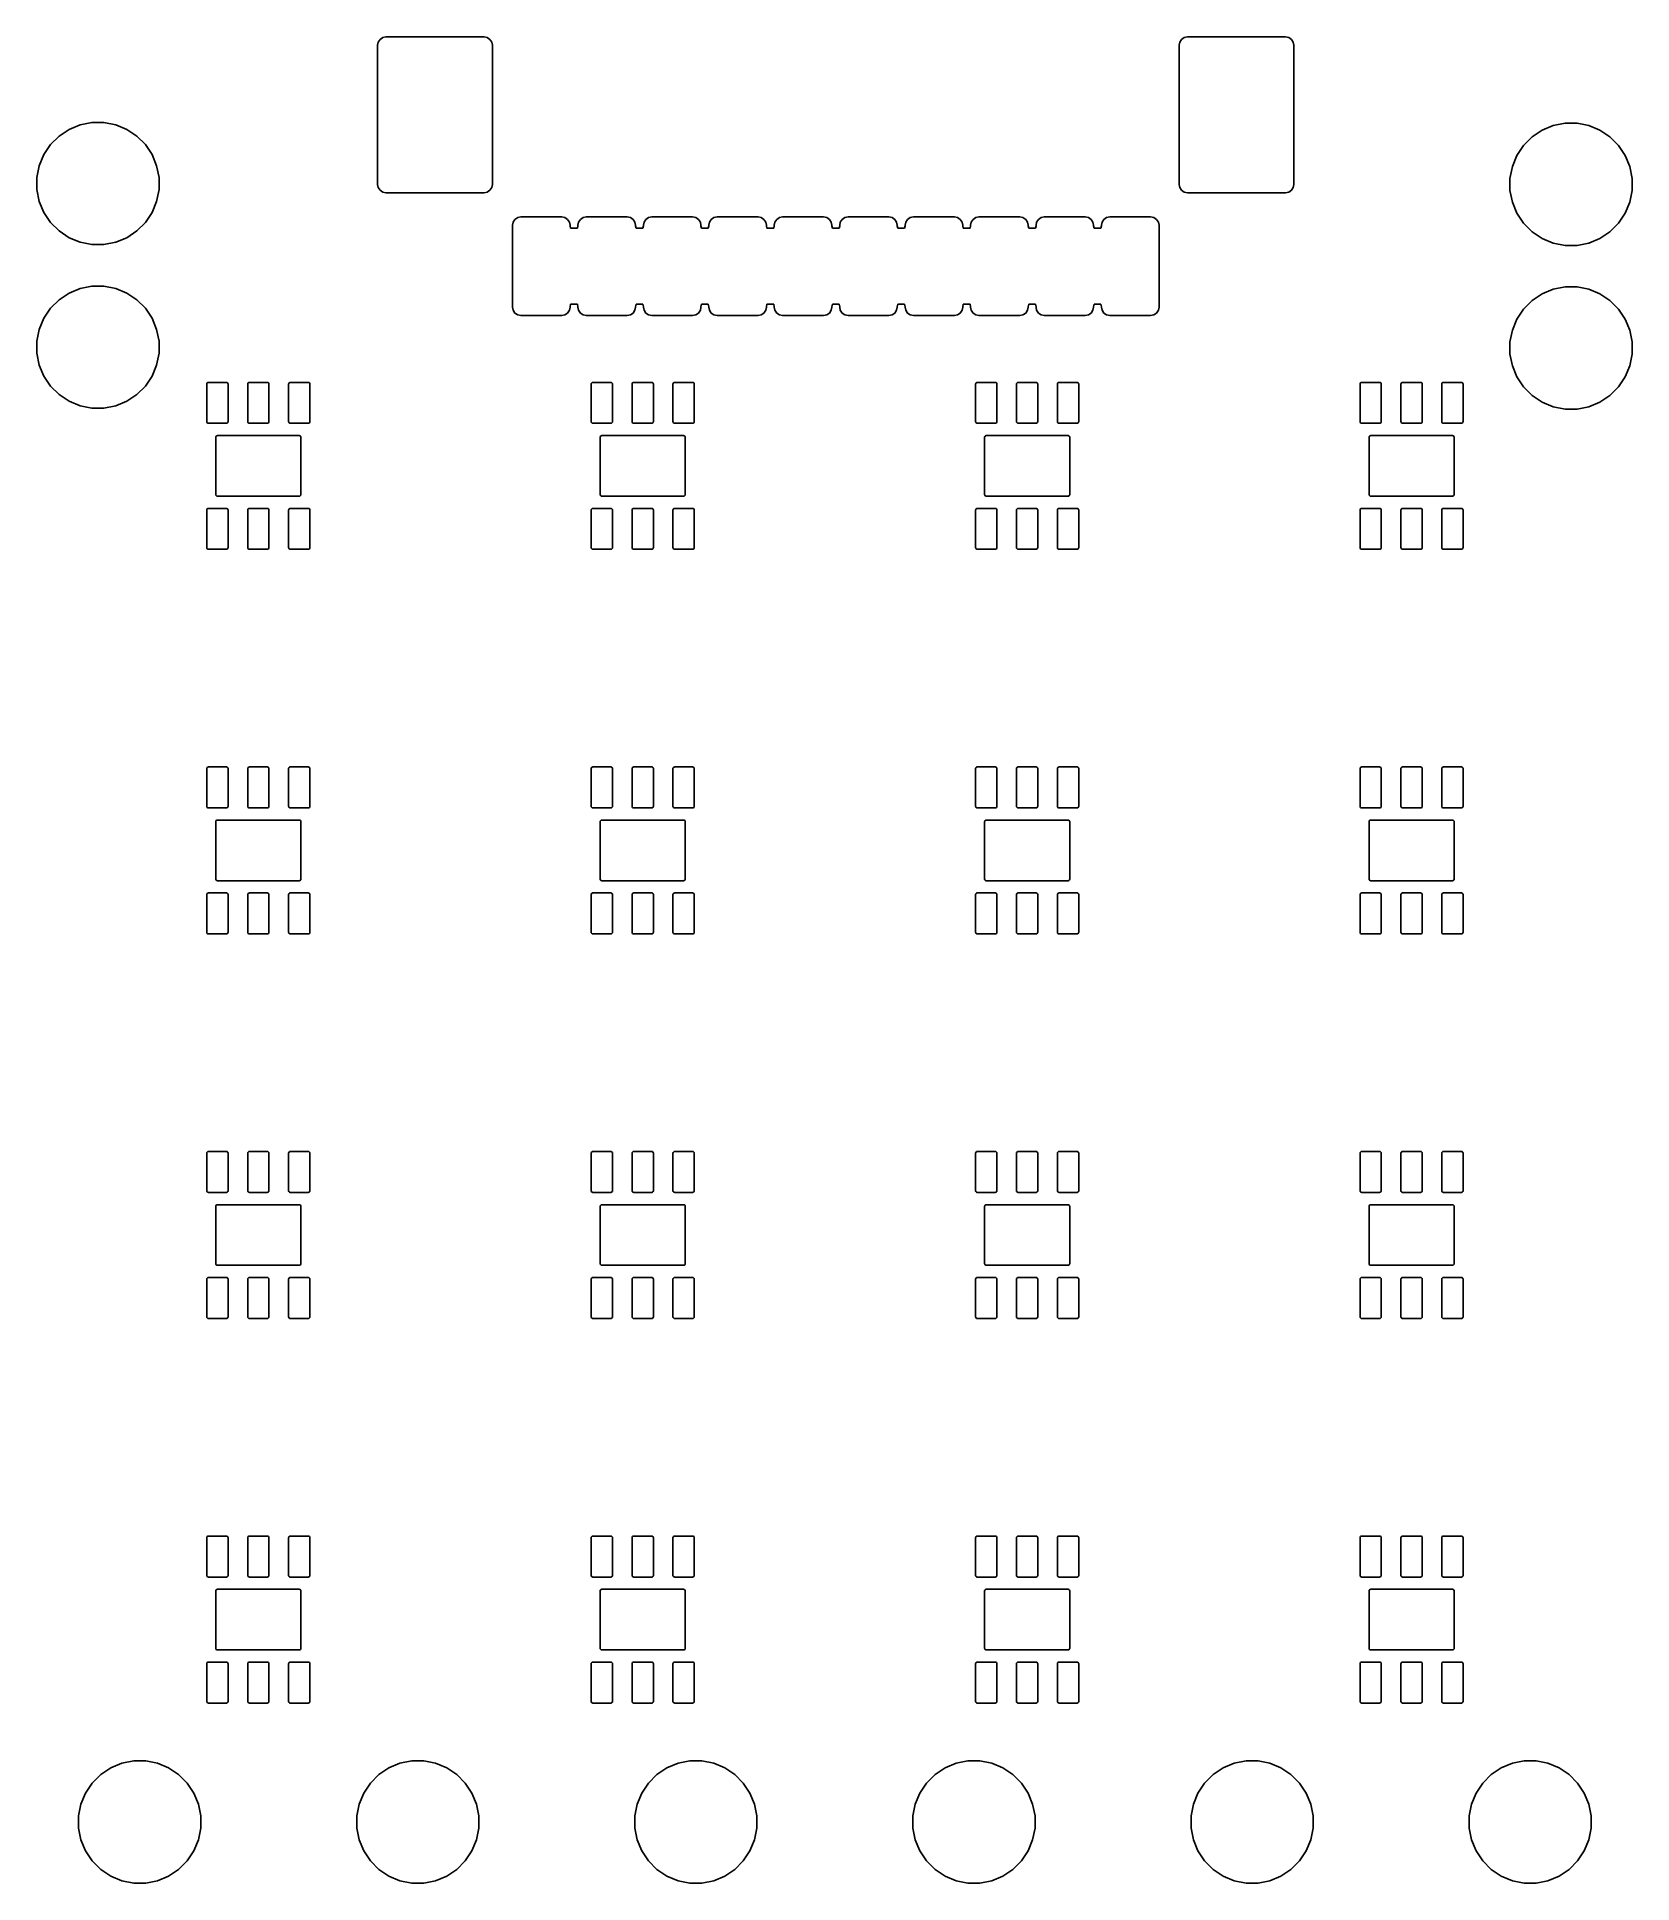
# Model space of a CAD drawing. Header units: inches. Extents: x 4.911 to 5.679, y -4.483 to -3.595.
import ezdxf

# ---------------------------------------------------------------- set-up
doc = ezdxf.new("R2010")
doc.units = ezdxf.units.IN
doc.header["$MEASUREMENT"] = 0
doc.layers.add('BLACK', color=250, linetype='CONTINUOUS')

msp = doc.modelspace()

# ---------------------------------------------------------------- linework, layer by layer
at = {"layer": 'BLACK', "linetype": 'CONTINUOUS'}
for p, q in [((5.07512, -3.59882), (5.07542, -3.59728)), ((5.07542, -3.59728), (5.07629, -3.59598)), ((5.07629, -3.59598), (5.0776, -3.59511)), ((5.0776, -3.59511), (5.07913, -3.5948)), ((5.07913, -3.5948), (5.12638, -3.5948)), ((5.12638, -3.5948), (5.12791, -3.59511)), ((5.12791, -3.59511), (5.12922, -3.59598)), ((5.12922, -3.59598), (5.13009, -3.59728)), ((5.13009, -3.59728), (5.13039, -3.59882)), ((5.46094, -3.59882), (5.46125, -3.59728)), ((5.46125, -3.59728), (5.46212, -3.59598)), ((5.46212, -3.59598), (5.46342, -3.59511)), ((5.46342, -3.59511), (5.46496, -3.5948)), ((5.46496, -3.5948), (5.5122, -3.5948)), ((5.5122, -3.5948), (5.51374, -3.59511)), ((5.51374, -3.59511), (5.51504, -3.59598)), ((5.51504, -3.59598), (5.51591, -3.59728)), ((5.51591, -3.59728), (5.51622, -3.59882)), ((5.07512, -3.66575), (5.07512, -3.59882)), ((5.13039, -3.59882), (5.13039, -3.66575)), ((5.46094, -3.66575), (5.46094, -3.59882)), ((5.51622, -3.59882), (5.51622, -3.66575)), ((4.9218, -3.64253), (4.92661, -3.63931)), ((4.92661, -3.63931), (4.93196, -3.6371)), ((4.93196, -3.6371), (4.93764, -3.63597)), ((4.93764, -3.63597), (4.94343, -3.63597)), ((4.94343, -3.63597), (4.9491, -3.6371)), ((4.9491, -3.6371), (4.95445, -3.63931)), ((4.95445, -3.63931), (4.95926, -3.64253)), ((5.63085, -3.64292), (5.63567, -3.63971)), ((5.63567, -3.63971), (5.64102, -3.63749)), ((5.64102, -3.63749), (5.64669, -3.63636)), ((5.64669, -3.63636), (5.65248, -3.63636)), ((5.65248, -3.63636), (5.65816, -3.63749)), ((5.65816, -3.63749), (5.66351, -3.63971)), ((5.66351, -3.63971), (5.66832, -3.64292)), ((4.91449, -3.65144), (4.91771, -3.64662)), ((4.91771, -3.64662), (4.9218, -3.64253)), ((4.95926, -3.64253), (4.96336, -3.64662)), ((4.96336, -3.64662), (4.96657, -3.65144)), ((5.62355, -3.65183), (5.62676, -3.64702)), ((5.62676, -3.64702), (5.63085, -3.64292)), ((5.66832, -3.64292), (5.67241, -3.64702)), ((5.67241, -3.64702), (5.67563, -3.65183)), ((4.91115, -3.66246), (4.91228, -3.65678)), ((4.91228, -3.65678), (4.91449, -3.65144)), ((4.96657, -3.65144), (4.96879, -3.65678)), ((4.96879, -3.65678), (4.96992, -3.66246)), ((5.6202, -3.66285), (5.62133, -3.65718)), ((5.62133, -3.65718), (5.62355, -3.65183)), ((5.67563, -3.65183), (5.67784, -3.65718)), ((5.67784, -3.65718), (5.67897, -3.66285)), ((4.91115, -3.66825), (4.91115, -3.66246)), ((4.91228, -3.67393), (4.91115, -3.66825)), ((4.96992, -3.66825), (4.96879, -3.67393)), ((4.96992, -3.66246), (4.96992, -3.66825)), ((5.07542, -3.66728), (5.07512, -3.66575)), ((5.07629, -3.66859), (5.07542, -3.66728)), ((5.0776, -3.66946), (5.07629, -3.66859)), ((5.12922, -3.66859), (5.12791, -3.66946)), ((5.13009, -3.66728), (5.12922, -3.66859)), ((5.13039, -3.66575), (5.13009, -3.66728)), ((5.46125, -3.66728), (5.46094, -3.66575)), ((5.46212, -3.66859), (5.46125, -3.66728)), ((5.46342, -3.66946), (5.46212, -3.66859)), ((5.51504, -3.66859), (5.51374, -3.66946)), ((5.51591, -3.66728), (5.51504, -3.66859)), ((5.51622, -3.66575), (5.51591, -3.66728)), ((5.6202, -3.66864), (5.6202, -3.66285)), ((5.67897, -3.66285), (5.67897, -3.66864)), ((4.91449, -3.67927), (4.91228, -3.67393)), ((4.96879, -3.67393), (4.96657, -3.67927)), ((5.07913, -3.66976), (5.0776, -3.66946)), ((5.12638, -3.66976), (5.07913, -3.66976)), ((5.12791, -3.66946), (5.12638, -3.66976)), ((5.46496, -3.66976), (5.46342, -3.66946)), ((5.5122, -3.66976), (5.46496, -3.66976)), ((5.51374, -3.66946), (5.5122, -3.66976)), ((5.62133, -3.67432), (5.6202, -3.66864)), ((5.62355, -3.67967), (5.62133, -3.67432)), ((5.67784, -3.67432), (5.67563, -3.67967)), ((5.67897, -3.66864), (5.67784, -3.67432)), ((4.91771, -3.68409), (4.91449, -3.67927)), ((4.9218, -3.68818), (4.91771, -3.68409)), ((4.96336, -3.68409), (4.95926, -3.68818)), ((4.96657, -3.67927), (4.96336, -3.68409)), ((5.14008, -3.68543), (5.14038, -3.6839)), ((5.14008, -3.7248), (5.14008, -3.68543)), ((5.14038, -3.6839), (5.14125, -3.68259)), ((5.14125, -3.68259), (5.14256, -3.68172)), ((5.14256, -3.68172), (5.14409, -3.68142)), ((5.14409, -3.68142), (5.16378, -3.68142)), ((5.16378, -3.68142), (5.16532, -3.68172)), ((5.16532, -3.68172), (5.16662, -3.68259)), ((5.16662, -3.68259), (5.16749, -3.6839)), ((5.16749, -3.6839), (5.1678, -3.68543)), ((5.1678, -3.68543), (5.1678, -3.68563)), ((5.1678, -3.68563), (5.16804, -3.68688)), ((5.17133, -3.68688), (5.17157, -3.68563)), ((5.17157, -3.68543), (5.17188, -3.6839)), ((5.17157, -3.68563), (5.17157, -3.68543)), ((5.17188, -3.6839), (5.17275, -3.68259)), ((5.17275, -3.68259), (5.17405, -3.68172)), ((5.17405, -3.68172), (5.17559, -3.68142)), ((5.17559, -3.68142), (5.19528, -3.68142)), ((5.19528, -3.68142), (5.19681, -3.68172)), ((5.19681, -3.68172), (5.19812, -3.68259)), ((5.19812, -3.68259), (5.19899, -3.6839)), ((5.19899, -3.6839), (5.19929, -3.68543)), ((5.19929, -3.68543), (5.19929, -3.68563)), ((5.19929, -3.68563), (5.19954, -3.68688)), ((5.20282, -3.68688), (5.20307, -3.68563)), ((5.20307, -3.68543), (5.20338, -3.6839)), ((5.20307, -3.68563), (5.20307, -3.68543)), ((5.20338, -3.6839), (5.20425, -3.68259)), ((5.20425, -3.68259), (5.20555, -3.68172)), ((5.20555, -3.68172), (5.20709, -3.68142)), ((5.20709, -3.68142), (5.22677, -3.68142)), ((5.22677, -3.68142), (5.22831, -3.68172)), ((5.22831, -3.68172), (5.22961, -3.68259)), ((5.22961, -3.68259), (5.23048, -3.6839)), ((5.23048, -3.6839), (5.23079, -3.68543)), ((5.23079, -3.68543), (5.23079, -3.68563)), ((5.23079, -3.68563), (5.23104, -3.68688)), ((5.23432, -3.68688), (5.23457, -3.68563)), ((5.23457, -3.68543), (5.23487, -3.6839)), ((5.23457, -3.68563), (5.23457, -3.68543)), ((5.23487, -3.6839), (5.23574, -3.68259)), ((5.23574, -3.68259), (5.23705, -3.68172)), ((5.23705, -3.68172), (5.23858, -3.68142)), ((5.23858, -3.68142), (5.25827, -3.68142)), ((5.25827, -3.68142), (5.2598, -3.68172)), ((5.2598, -3.68172), (5.26111, -3.68259)), ((5.26111, -3.68259), (5.26198, -3.6839)), ((5.26198, -3.6839), (5.26228, -3.68543)), ((5.26228, -3.68543), (5.26228, -3.68563)), ((5.26228, -3.68563), (5.26253, -3.68688)), ((5.26581, -3.68688), (5.26606, -3.68563)), ((5.26606, -3.68543), (5.26637, -3.6839)), ((5.26606, -3.68563), (5.26606, -3.68543)), ((5.26637, -3.6839), (5.26724, -3.68259)), ((5.26724, -3.68259), (5.26854, -3.68172)), ((5.26854, -3.68172), (5.27008, -3.68142)), ((5.27008, -3.68142), (5.28976, -3.68142)), ((5.28976, -3.68142), (5.2913, -3.68172)), ((5.2913, -3.68172), (5.2926, -3.68259)), ((5.2926, -3.68259), (5.29347, -3.6839)), ((5.29347, -3.6839), (5.29378, -3.68543)), ((5.29378, -3.68543), (5.29378, -3.68563)), ((5.29378, -3.68563), (5.29403, -3.68688)), ((5.29731, -3.68688), (5.29756, -3.68563)), ((5.29756, -3.68543), (5.29786, -3.6839)), ((5.29756, -3.68563), (5.29756, -3.68543)), ((5.29786, -3.6839), (5.29874, -3.68259)), ((5.29874, -3.68259), (5.30004, -3.68172)), ((5.30004, -3.68172), (5.30157, -3.68142)), ((5.30157, -3.68142), (5.32126, -3.68142)), ((5.32126, -3.68142), (5.3228, -3.68172)), ((5.3228, -3.68172), (5.3241, -3.68259)), ((5.3241, -3.68259), (5.32497, -3.6839)), ((5.32497, -3.6839), (5.32528, -3.68543)), ((5.32528, -3.68543), (5.32528, -3.68563)), ((5.32528, -3.68563), (5.32552, -3.68688)), ((5.32881, -3.68688), (5.32906, -3.68563)), ((5.32906, -3.68543), (5.32936, -3.6839)), ((5.32906, -3.68563), (5.32906, -3.68543)), ((5.32936, -3.6839), (5.33023, -3.68259)), ((5.33023, -3.68259), (5.33153, -3.68172)), ((5.33153, -3.68172), (5.33307, -3.68142)), ((5.33307, -3.68142), (5.35276, -3.68142)), ((5.35276, -3.68142), (5.35429, -3.68172)), ((5.35429, -3.68172), (5.3556, -3.68259)), ((5.3556, -3.68259), (5.35647, -3.6839)), ((5.35647, -3.6839), (5.35677, -3.68543)), ((5.35677, -3.68543), (5.35677, -3.68563)), ((5.35677, -3.68563), (5.35702, -3.68688)), ((5.3603, -3.68688), (5.36055, -3.68563)), ((5.36055, -3.68543), (5.36086, -3.6839)), ((5.36055, -3.68563), (5.36055, -3.68543)), ((5.36086, -3.6839), (5.36173, -3.68259)), ((5.36173, -3.68259), (5.36303, -3.68172)), ((5.36303, -3.68172), (5.36457, -3.68142)), ((5.36457, -3.68142), (5.38425, -3.68142)), ((5.38425, -3.68142), (5.38579, -3.68172)), ((5.38579, -3.68172), (5.38709, -3.68259)), ((5.38709, -3.68259), (5.38796, -3.6839)), ((5.38796, -3.6839), (5.38827, -3.68543)), ((5.38827, -3.68543), (5.38827, -3.68563)), ((5.38827, -3.68563), (5.38852, -3.68688)), ((5.3918, -3.68688), (5.39205, -3.68563)), ((5.39205, -3.68543), (5.39235, -3.6839)), ((5.39205, -3.68563), (5.39205, -3.68543)), ((5.39235, -3.6839), (5.39322, -3.68259)), ((5.39322, -3.68259), (5.39453, -3.68172)), ((5.39453, -3.68172), (5.39606, -3.68142)), ((5.39606, -3.68142), (5.41575, -3.68142)), ((5.41575, -3.68142), (5.41728, -3.68172)), ((5.41728, -3.68172), (5.41859, -3.68259)), ((5.41859, -3.68259), (5.41946, -3.6839)), ((5.41946, -3.6839), (5.41976, -3.68543)), ((5.41976, -3.68543), (5.41976, -3.68563)), ((5.41976, -3.68563), (5.42001, -3.68688)), ((5.42329, -3.68688), (5.42354, -3.68563)), ((5.42354, -3.68543), (5.42385, -3.6839)), ((5.42354, -3.68563), (5.42354, -3.68543)), ((5.42385, -3.6839), (5.42472, -3.68259)), ((5.42472, -3.68259), (5.42602, -3.68172)), ((5.42602, -3.68172), (5.42756, -3.68142)), ((5.42756, -3.68142), (5.44724, -3.68142)), ((5.44724, -3.68142), (5.44878, -3.68172)), ((5.44878, -3.68172), (5.45008, -3.68259)), ((5.45008, -3.68259), (5.45095, -3.6839)), ((5.45095, -3.6839), (5.45126, -3.68543)), ((5.45126, -3.68543), (5.45126, -3.7248)), ((5.62676, -3.68448), (5.62355, -3.67967)), ((5.63085, -3.68857), (5.62676, -3.68448)), ((5.67241, -3.68448), (5.66832, -3.68857)), ((5.67563, -3.67967), (5.67241, -3.68448)), ((4.92661, -3.6914), (4.9218, -3.68818)), ((4.93196, -3.69361), (4.92661, -3.6914)), ((4.93764, -3.69474), (4.93196, -3.69361)), ((4.94343, -3.69474), (4.93764, -3.69474)), ((4.9491, -3.69361), (4.94343, -3.69474)), ((4.95445, -3.6914), (4.9491, -3.69361)), ((4.95926, -3.68818), (4.95445, -3.6914)), ((5.16804, -3.68688), (5.17133, -3.68688)), ((5.19954, -3.68688), (5.20282, -3.68688)), ((5.23104, -3.68688), (5.23432, -3.68688)), ((5.26253, -3.68688), (5.26581, -3.68688)), ((5.29403, -3.68688), (5.29731, -3.68688)), ((5.32552, -3.68688), (5.32881, -3.68688)), ((5.35702, -3.68688), (5.3603, -3.68688)), ((5.38852, -3.68688), (5.3918, -3.68688)), ((5.42001, -3.68688), (5.42329, -3.68688)), ((5.63567, -3.69179), (5.63085, -3.68857)), ((5.64102, -3.694), (5.63567, -3.69179)), ((5.64669, -3.69513), (5.64102, -3.694)), ((5.65248, -3.69513), (5.64669, -3.69513)), ((5.65816, -3.694), (5.65248, -3.69513)), ((5.66351, -3.69179), (5.65816, -3.694)), ((5.66832, -3.68857), (5.66351, -3.69179)), ((4.91771, -3.72536), (4.9218, -3.72127)), ((4.9218, -3.72127), (4.92661, -3.71805)), ((4.92661, -3.71805), (4.93196, -3.71584)), ((4.93196, -3.71584), (4.93764, -3.71471)), ((4.93764, -3.71471), (4.94343, -3.71471)), ((4.94343, -3.71471), (4.9491, -3.71584)), ((4.9491, -3.71584), (4.95445, -3.71805)), ((4.95445, -3.71805), (4.95926, -3.72127)), ((4.95926, -3.72127), (4.96336, -3.72536)), ((5.62676, -3.72576), (5.63085, -3.72166)), ((5.63085, -3.72166), (5.63567, -3.71845)), ((5.63567, -3.71845), (5.64102, -3.71623)), ((5.64102, -3.71623), (5.64669, -3.7151)), ((5.64669, -3.7151), (5.65248, -3.7151)), ((5.65248, -3.7151), (5.65816, -3.71623)), ((5.65816, -3.71623), (5.66351, -3.71845)), ((5.66351, -3.71845), (5.66832, -3.72166)), ((5.66832, -3.72166), (5.67241, -3.72576)), ((4.91228, -3.73552), (4.91449, -3.73018)), ((4.91449, -3.73018), (4.91771, -3.72536)), ((4.96336, -3.72536), (4.96657, -3.73018)), ((4.96657, -3.73018), (4.96879, -3.73552)), ((5.14038, -3.72634), (5.14008, -3.7248)), ((5.14125, -3.72764), (5.14038, -3.72634)), ((5.14256, -3.72851), (5.14125, -3.72764)), ((5.14409, -3.72882), (5.14256, -3.72851)), ((5.16378, -3.72882), (5.14409, -3.72882)), ((5.16532, -3.72851), (5.16378, -3.72882)), ((5.16662, -3.72764), (5.16532, -3.72851)), ((5.16749, -3.72634), (5.16662, -3.72764)), ((5.1678, -3.7248), (5.16749, -3.72634)), ((5.16804, -3.72336), (5.1678, -3.72461)), ((5.1678, -3.72461), (5.1678, -3.7248)), ((5.17133, -3.72336), (5.16804, -3.72336)), ((5.17157, -3.72461), (5.17133, -3.72336)), ((5.17157, -3.7248), (5.17157, -3.72461)), ((5.17188, -3.72634), (5.17157, -3.7248)), ((5.17275, -3.72764), (5.17188, -3.72634)), ((5.17405, -3.72851), (5.17275, -3.72764)), ((5.17559, -3.72882), (5.17405, -3.72851)), ((5.19528, -3.72882), (5.17559, -3.72882)), ((5.19681, -3.72851), (5.19528, -3.72882)), ((5.19812, -3.72764), (5.19681, -3.72851)), ((5.19899, -3.72634), (5.19812, -3.72764)), ((5.19929, -3.7248), (5.19899, -3.72634)), ((5.19954, -3.72336), (5.19929, -3.72461)), ((5.19929, -3.72461), (5.19929, -3.7248)), ((5.20282, -3.72336), (5.19954, -3.72336)), ((5.20307, -3.72461), (5.20282, -3.72336)), ((5.20307, -3.7248), (5.20307, -3.72461)), ((5.20338, -3.72634), (5.20307, -3.7248)), ((5.20425, -3.72764), (5.20338, -3.72634)), ((5.20555, -3.72851), (5.20425, -3.72764)), ((5.20709, -3.72882), (5.20555, -3.72851)), ((5.22677, -3.72882), (5.20709, -3.72882)), ((5.22831, -3.72851), (5.22677, -3.72882)), ((5.22961, -3.72764), (5.22831, -3.72851)), ((5.23048, -3.72634), (5.22961, -3.72764)), ((5.23079, -3.7248), (5.23048, -3.72634)), ((5.23104, -3.72336), (5.23079, -3.72461)), ((5.23079, -3.72461), (5.23079, -3.7248)), ((5.23432, -3.72336), (5.23104, -3.72336)), ((5.23457, -3.72461), (5.23432, -3.72336)), ((5.23457, -3.7248), (5.23457, -3.72461)), ((5.23487, -3.72634), (5.23457, -3.7248)), ((5.23574, -3.72764), (5.23487, -3.72634)), ((5.23705, -3.72851), (5.23574, -3.72764)), ((5.23858, -3.72882), (5.23705, -3.72851)), ((5.25827, -3.72882), (5.23858, -3.72882)), ((5.2598, -3.72851), (5.25827, -3.72882)), ((5.26111, -3.72764), (5.2598, -3.72851)), ((5.26198, -3.72634), (5.26111, -3.72764)), ((5.26228, -3.7248), (5.26198, -3.72634)), ((5.26253, -3.72336), (5.26228, -3.72461)), ((5.26228, -3.72461), (5.26228, -3.7248)), ((5.26581, -3.72336), (5.26253, -3.72336)), ((5.26606, -3.72461), (5.26581, -3.72336)), ((5.26606, -3.7248), (5.26606, -3.72461)), ((5.26637, -3.72634), (5.26606, -3.7248)), ((5.26724, -3.72764), (5.26637, -3.72634)), ((5.26854, -3.72851), (5.26724, -3.72764)), ((5.27008, -3.72882), (5.26854, -3.72851)), ((5.28976, -3.72882), (5.27008, -3.72882)), ((5.2913, -3.72851), (5.28976, -3.72882)), ((5.2926, -3.72764), (5.2913, -3.72851)), ((5.29347, -3.72634), (5.2926, -3.72764)), ((5.29378, -3.7248), (5.29347, -3.72634)), ((5.29403, -3.72336), (5.29378, -3.72461)), ((5.29378, -3.72461), (5.29378, -3.7248)), ((5.29731, -3.72336), (5.29403, -3.72336)), ((5.29756, -3.72461), (5.29731, -3.72336)), ((5.29756, -3.7248), (5.29756, -3.72461)), ((5.29786, -3.72634), (5.29756, -3.7248)), ((5.29874, -3.72764), (5.29786, -3.72634)), ((5.30004, -3.72851), (5.29874, -3.72764)), ((5.30157, -3.72882), (5.30004, -3.72851)), ((5.32126, -3.72882), (5.30157, -3.72882)), ((5.3228, -3.72851), (5.32126, -3.72882)), ((5.3241, -3.72764), (5.3228, -3.72851)), ((5.32497, -3.72634), (5.3241, -3.72764)), ((5.32528, -3.7248), (5.32497, -3.72634)), ((5.32552, -3.72336), (5.32528, -3.72461)), ((5.32528, -3.72461), (5.32528, -3.7248)), ((5.32881, -3.72336), (5.32552, -3.72336)), ((5.32906, -3.72461), (5.32881, -3.72336)), ((5.32906, -3.7248), (5.32906, -3.72461)), ((5.32936, -3.72634), (5.32906, -3.7248)), ((5.33023, -3.72764), (5.32936, -3.72634)), ((5.33153, -3.72851), (5.33023, -3.72764)), ((5.33307, -3.72882), (5.33153, -3.72851)), ((5.35276, -3.72882), (5.33307, -3.72882)), ((5.35429, -3.72851), (5.35276, -3.72882)), ((5.3556, -3.72764), (5.35429, -3.72851)), ((5.35647, -3.72634), (5.3556, -3.72764)), ((5.35677, -3.7248), (5.35647, -3.72634)), ((5.35702, -3.72336), (5.35677, -3.72461)), ((5.35677, -3.72461), (5.35677, -3.7248)), ((5.3603, -3.72336), (5.35702, -3.72336)), ((5.36055, -3.72461), (5.3603, -3.72336)), ((5.36055, -3.7248), (5.36055, -3.72461)), ((5.36086, -3.72634), (5.36055, -3.7248)), ((5.36173, -3.72764), (5.36086, -3.72634)), ((5.36303, -3.72851), (5.36173, -3.72764)), ((5.36457, -3.72882), (5.36303, -3.72851)), ((5.38425, -3.72882), (5.36457, -3.72882)), ((5.38579, -3.72851), (5.38425, -3.72882)), ((5.38709, -3.72764), (5.38579, -3.72851)), ((5.38796, -3.72634), (5.38709, -3.72764)), ((5.38827, -3.7248), (5.38796, -3.72634)), ((5.38852, -3.72336), (5.38827, -3.72461)), ((5.38827, -3.72461), (5.38827, -3.7248)), ((5.3918, -3.72336), (5.38852, -3.72336)), ((5.39205, -3.72461), (5.3918, -3.72336)), ((5.39205, -3.7248), (5.39205, -3.72461)), ((5.39235, -3.72634), (5.39205, -3.7248)), ((5.39322, -3.72764), (5.39235, -3.72634)), ((5.39453, -3.72851), (5.39322, -3.72764)), ((5.39606, -3.72882), (5.39453, -3.72851)), ((5.41575, -3.72882), (5.39606, -3.72882)), ((5.41728, -3.72851), (5.41575, -3.72882)), ((5.41859, -3.72764), (5.41728, -3.72851)), ((5.41946, -3.72634), (5.41859, -3.72764)), ((5.41976, -3.7248), (5.41946, -3.72634)), ((5.42001, -3.72336), (5.41976, -3.72461)), ((5.41976, -3.72461), (5.41976, -3.7248)), ((5.42329, -3.72336), (5.42001, -3.72336)), ((5.42354, -3.72461), (5.42329, -3.72336)), ((5.42354, -3.7248), (5.42354, -3.72461)), ((5.42385, -3.72634), (5.42354, -3.7248)), ((5.42472, -3.72764), (5.42385, -3.72634)), ((5.42602, -3.72851), (5.42472, -3.72764)), ((5.42756, -3.72882), (5.42602, -3.72851)), ((5.44724, -3.72882), (5.42756, -3.72882)), ((5.44878, -3.72851), (5.44724, -3.72882)), ((5.45008, -3.72764), (5.44878, -3.72851)), ((5.45095, -3.72634), (5.45008, -3.72764)), ((5.45126, -3.7248), (5.45095, -3.72634)), ((5.62133, -3.73592), (5.62355, -3.73057)), ((5.62355, -3.73057), (5.62676, -3.72576)), ((5.67241, -3.72576), (5.67563, -3.73057)), ((5.67563, -3.73057), (5.67784, -3.73592)), ((4.91115, -3.7412), (4.91228, -3.73552)), ((4.96879, -3.73552), (4.96992, -3.7412)), ((5.6202, -3.74159), (5.62133, -3.73592)), ((5.67784, -3.73592), (5.67897, -3.74159)), ((4.91115, -3.74699), (4.91115, -3.7412)), ((4.91228, -3.75267), (4.91115, -3.74699)), ((4.96992, -3.74699), (4.96879, -3.75267)), ((4.96992, -3.7412), (4.96992, -3.74699)), ((5.6202, -3.74738), (5.6202, -3.74159)), ((5.62133, -3.75306), (5.6202, -3.74738)), ((5.67897, -3.74738), (5.67784, -3.75306)), ((5.67897, -3.74159), (5.67897, -3.74738)), ((4.91449, -3.75801), (4.91228, -3.75267)), ((4.96879, -3.75267), (4.96657, -3.75801)), ((5.62355, -3.75841), (5.62133, -3.75306)), ((5.67784, -3.75306), (5.67563, -3.75841)), ((4.91771, -3.76283), (4.91449, -3.75801)), ((4.9218, -3.76692), (4.91771, -3.76283)), ((4.96336, -3.76283), (4.95926, -3.76692)), ((4.96657, -3.75801), (4.96336, -3.76283)), ((4.99291, -3.76181), (4.99297, -3.76151)), ((4.99291, -3.77992), (4.99291, -3.76181)), ((4.99297, -3.76151), (4.99314, -3.76125)), ((4.99314, -3.76125), (4.9934, -3.76108)), ((4.9934, -3.76108), (4.9937, -3.76102)), ((4.9937, -3.76102), (5.00236, -3.76102)), ((5.00236, -3.76102), (5.00266, -3.76108)), ((5.00266, -3.76108), (5.00292, -3.76125)), ((5.00292, -3.76125), (5.00309, -3.76151)), ((5.00309, -3.76151), (5.00315, -3.76181)), ((5.00315, -3.76181), (5.00315, -3.77992)), ((5.0126, -3.76181), (5.01266, -3.76151)), ((5.0126, -3.77992), (5.0126, -3.76181)), ((5.01266, -3.76151), (5.01283, -3.76125)), ((5.01283, -3.76125), (5.01308, -3.76108)), ((5.01308, -3.76108), (5.01339, -3.76102)), ((5.01339, -3.76102), (5.02205, -3.76102)), ((5.02205, -3.76102), (5.02235, -3.76108)), ((5.02235, -3.76108), (5.0226, -3.76125)), ((5.0226, -3.76125), (5.02277, -3.76151)), ((5.02277, -3.76151), (5.02283, -3.76181)), ((5.02283, -3.76181), (5.02283, -3.77992)), ((5.03228, -3.76181), (5.03234, -3.76151)), ((5.03228, -3.77992), (5.03228, -3.76181)), ((5.03234, -3.76151), (5.03251, -3.76125)), ((5.03251, -3.76125), (5.03277, -3.76108)), ((5.03277, -3.76108), (5.03307, -3.76102)), ((5.03307, -3.76102), (5.04173, -3.76102)), ((5.04173, -3.76102), (5.04203, -3.76108)), ((5.04203, -3.76108), (5.04229, -3.76125)), ((5.04229, -3.76125), (5.04246, -3.76151)), ((5.04246, -3.76151), (5.04252, -3.76181)), ((5.04252, -3.76181), (5.04252, -3.77992)), ((5.17795, -3.76181), (5.17801, -3.76151)), ((5.17795, -3.77992), (5.17795, -3.76181)), ((5.17801, -3.76151), (5.17818, -3.76125)), ((5.17818, -3.76125), (5.17844, -3.76108)), ((5.17844, -3.76108), (5.17874, -3.76102)), ((5.17874, -3.76102), (5.1874, -3.76102)), ((5.1874, -3.76102), (5.1877, -3.76108)), ((5.1877, -3.76108), (5.18796, -3.76125)), ((5.18796, -3.76125), (5.18813, -3.76151)), ((5.18813, -3.76151), (5.18819, -3.76181)), ((5.18819, -3.76181), (5.18819, -3.77992)), ((5.19764, -3.76181), (5.1977, -3.76151)), ((5.19764, -3.77992), (5.19764, -3.76181)), ((5.1977, -3.76151), (5.19787, -3.76125)), ((5.19787, -3.76125), (5.19812, -3.76108)), ((5.19812, -3.76108), (5.19843, -3.76102)), ((5.19843, -3.76102), (5.20709, -3.76102)), ((5.20709, -3.76102), (5.20739, -3.76108)), ((5.20739, -3.76108), (5.20764, -3.76125)), ((5.20764, -3.76125), (5.20781, -3.76151)), ((5.20781, -3.76151), (5.20787, -3.76181)), ((5.20787, -3.76181), (5.20787, -3.77992)), ((5.21732, -3.76181), (5.21738, -3.76151)), ((5.21732, -3.77992), (5.21732, -3.76181)), ((5.21738, -3.76151), (5.21755, -3.76125)), ((5.21755, -3.76125), (5.21781, -3.76108)), ((5.21781, -3.76108), (5.21811, -3.76102)), ((5.21811, -3.76102), (5.22677, -3.76102)), ((5.22677, -3.76102), (5.22707, -3.76108)), ((5.22707, -3.76108), (5.22733, -3.76125)), ((5.22733, -3.76125), (5.2275, -3.76151)), ((5.2275, -3.76151), (5.22756, -3.76181)), ((5.22756, -3.76181), (5.22756, -3.77992)), ((5.36299, -3.76181), (5.36305, -3.76151)), ((5.36299, -3.77992), (5.36299, -3.76181)), ((5.36305, -3.76151), (5.36322, -3.76125)), ((5.36322, -3.76125), (5.36348, -3.76108)), ((5.36348, -3.76108), (5.36378, -3.76102)), ((5.36378, -3.76102), (5.37244, -3.76102)), ((5.37244, -3.76102), (5.37274, -3.76108)), ((5.37274, -3.76108), (5.373, -3.76125)), ((5.373, -3.76125), (5.37317, -3.76151)), ((5.37317, -3.76151), (5.37323, -3.76181)), ((5.37323, -3.76181), (5.37323, -3.77992)), ((5.38268, -3.76181), (5.38274, -3.76151)), ((5.38268, -3.77992), (5.38268, -3.76181)), ((5.38274, -3.76151), (5.38291, -3.76125)), ((5.38291, -3.76125), (5.38316, -3.76108)), ((5.38316, -3.76108), (5.38346, -3.76102)), ((5.38346, -3.76102), (5.39213, -3.76102)), ((5.39213, -3.76102), (5.39243, -3.76108)), ((5.39243, -3.76108), (5.39268, -3.76125)), ((5.39268, -3.76125), (5.39285, -3.76151)), ((5.39285, -3.76151), (5.39291, -3.76181)), ((5.39291, -3.76181), (5.39291, -3.77992)), ((5.40236, -3.76181), (5.40242, -3.76151)), ((5.40236, -3.77992), (5.40236, -3.76181)), ((5.40242, -3.76151), (5.40259, -3.76125)), ((5.40259, -3.76125), (5.40285, -3.76108)), ((5.40285, -3.76108), (5.40315, -3.76102)), ((5.40315, -3.76102), (5.41181, -3.76102)), ((5.41181, -3.76102), (5.41211, -3.76108)), ((5.41211, -3.76108), (5.41237, -3.76125)), ((5.41237, -3.76125), (5.41254, -3.76151)), ((5.41254, -3.76151), (5.4126, -3.76181)), ((5.4126, -3.76181), (5.4126, -3.77992)), ((5.54803, -3.76181), (5.54809, -3.76151)), ((5.54803, -3.77992), (5.54803, -3.76181)), ((5.54809, -3.76151), (5.54826, -3.76125)), ((5.54826, -3.76125), (5.54852, -3.76108)), ((5.54852, -3.76108), (5.54882, -3.76102)), ((5.54882, -3.76102), (5.55748, -3.76102)), ((5.55748, -3.76102), (5.55778, -3.76108)), ((5.55778, -3.76108), (5.55804, -3.76125)), ((5.55804, -3.76125), (5.55821, -3.76151)), ((5.55821, -3.76151), (5.55827, -3.76181)), ((5.55827, -3.76181), (5.55827, -3.77992)), ((5.56772, -3.76181), (5.56778, -3.76151)), ((5.56772, -3.77992), (5.56772, -3.76181)), ((5.56778, -3.76151), (5.56795, -3.76125)), ((5.56795, -3.76125), (5.5682, -3.76108)), ((5.5682, -3.76108), (5.5685, -3.76102)), ((5.5685, -3.76102), (5.57717, -3.76102)), ((5.57717, -3.76102), (5.57747, -3.76108)), ((5.57747, -3.76108), (5.57772, -3.76125)), ((5.57772, -3.76125), (5.57789, -3.76151)), ((5.57789, -3.76151), (5.57795, -3.76181)), ((5.57795, -3.76181), (5.57795, -3.77992)), ((5.5874, -3.76181), (5.58746, -3.76151)), ((5.5874, -3.77992), (5.5874, -3.76181)), ((5.58746, -3.76151), (5.58763, -3.76125)), ((5.58763, -3.76125), (5.58789, -3.76108)), ((5.58789, -3.76108), (5.58819, -3.76102)), ((5.58819, -3.76102), (5.59685, -3.76102)), ((5.59685, -3.76102), (5.59715, -3.76108)), ((5.59715, -3.76108), (5.59741, -3.76125)), ((5.59741, -3.76125), (5.59758, -3.76151)), ((5.59758, -3.76151), (5.59764, -3.76181)), ((5.59764, -3.76181), (5.59764, -3.77992)), ((5.62676, -3.76322), (5.62355, -3.75841)), ((5.63085, -3.76731), (5.62676, -3.76322)), ((5.67241, -3.76322), (5.66832, -3.76731)), ((5.67563, -3.75841), (5.67241, -3.76322)), ((4.92661, -3.77014), (4.9218, -3.76692)), ((4.93196, -3.77235), (4.92661, -3.77014)), ((4.93764, -3.77348), (4.93196, -3.77235)), ((4.94343, -3.77348), (4.93764, -3.77348)), ((4.9491, -3.77235), (4.94343, -3.77348)), ((4.95445, -3.77014), (4.9491, -3.77235)), ((4.95926, -3.76692), (4.95445, -3.77014)), ((5.63567, -3.77053), (5.63085, -3.76731)), ((5.64102, -3.77274), (5.63567, -3.77053)), ((5.64669, -3.77387), (5.64102, -3.77274)), ((5.65248, -3.77387), (5.64669, -3.77387)), ((5.65816, -3.77274), (5.65248, -3.77387)), ((5.66351, -3.77053), (5.65816, -3.77274)), ((5.66832, -3.76731), (5.66351, -3.77053)), ((4.99297, -3.78022), (4.99291, -3.77992)), ((4.99314, -3.78048), (4.99297, -3.78022)), ((4.9934, -3.78065), (4.99314, -3.78048)), ((4.9937, -3.78071), (4.9934, -3.78065)), ((5.00236, -3.78071), (4.9937, -3.78071)), ((5.00266, -3.78065), (5.00236, -3.78071)), ((5.00292, -3.78048), (5.00266, -3.78065)), ((5.00309, -3.78022), (5.00292, -3.78048)), ((5.00315, -3.77992), (5.00309, -3.78022)), ((5.01266, -3.78022), (5.0126, -3.77992)), ((5.01283, -3.78048), (5.01266, -3.78022)), ((5.01308, -3.78065), (5.01283, -3.78048)), ((5.01339, -3.78071), (5.01308, -3.78065)), ((5.02205, -3.78071), (5.01339, -3.78071)), ((5.02235, -3.78065), (5.02205, -3.78071)), ((5.0226, -3.78048), (5.02235, -3.78065)), ((5.02277, -3.78022), (5.0226, -3.78048)), ((5.02283, -3.77992), (5.02277, -3.78022)), ((5.03234, -3.78022), (5.03228, -3.77992)), ((5.03251, -3.78048), (5.03234, -3.78022)), ((5.03277, -3.78065), (5.03251, -3.78048)), ((5.03307, -3.78071), (5.03277, -3.78065)), ((5.04173, -3.78071), (5.03307, -3.78071)), ((5.04203, -3.78065), (5.04173, -3.78071)), ((5.04229, -3.78048), (5.04203, -3.78065)), ((5.04246, -3.78022), (5.04229, -3.78048)), ((5.04252, -3.77992), (5.04246, -3.78022)), ((5.17801, -3.78022), (5.17795, -3.77992)), ((5.17818, -3.78048), (5.17801, -3.78022)), ((5.17844, -3.78065), (5.17818, -3.78048)), ((5.17874, -3.78071), (5.17844, -3.78065)), ((5.1874, -3.78071), (5.17874, -3.78071)), ((5.1877, -3.78065), (5.1874, -3.78071)), ((5.18796, -3.78048), (5.1877, -3.78065)), ((5.18813, -3.78022), (5.18796, -3.78048)), ((5.18819, -3.77992), (5.18813, -3.78022)), ((5.1977, -3.78022), (5.19764, -3.77992)), ((5.19787, -3.78048), (5.1977, -3.78022)), ((5.19812, -3.78065), (5.19787, -3.78048)), ((5.19843, -3.78071), (5.19812, -3.78065)), ((5.20709, -3.78071), (5.19843, -3.78071)), ((5.20739, -3.78065), (5.20709, -3.78071)), ((5.20764, -3.78048), (5.20739, -3.78065)), ((5.20781, -3.78022), (5.20764, -3.78048)), ((5.20787, -3.77992), (5.20781, -3.78022)), ((5.21738, -3.78022), (5.21732, -3.77992)), ((5.21755, -3.78048), (5.21738, -3.78022)), ((5.21781, -3.78065), (5.21755, -3.78048)), ((5.21811, -3.78071), (5.21781, -3.78065)), ((5.22677, -3.78071), (5.21811, -3.78071)), ((5.22707, -3.78065), (5.22677, -3.78071)), ((5.22733, -3.78048), (5.22707, -3.78065)), ((5.2275, -3.78022), (5.22733, -3.78048)), ((5.22756, -3.77992), (5.2275, -3.78022)), ((5.36305, -3.78022), (5.36299, -3.77992)), ((5.36322, -3.78048), (5.36305, -3.78022)), ((5.36348, -3.78065), (5.36322, -3.78048)), ((5.36378, -3.78071), (5.36348, -3.78065)), ((5.37244, -3.78071), (5.36378, -3.78071)), ((5.37274, -3.78065), (5.37244, -3.78071)), ((5.373, -3.78048), (5.37274, -3.78065)), ((5.37317, -3.78022), (5.373, -3.78048)), ((5.37323, -3.77992), (5.37317, -3.78022)), ((5.38274, -3.78022), (5.38268, -3.77992)), ((5.38291, -3.78048), (5.38274, -3.78022)), ((5.38316, -3.78065), (5.38291, -3.78048)), ((5.38346, -3.78071), (5.38316, -3.78065)), ((5.39213, -3.78071), (5.38346, -3.78071)), ((5.39243, -3.78065), (5.39213, -3.78071)), ((5.39268, -3.78048), (5.39243, -3.78065)), ((5.39285, -3.78022), (5.39268, -3.78048)), ((5.39291, -3.77992), (5.39285, -3.78022)), ((5.40242, -3.78022), (5.40236, -3.77992)), ((5.40259, -3.78048), (5.40242, -3.78022)), ((5.40285, -3.78065), (5.40259, -3.78048)), ((5.40315, -3.78071), (5.40285, -3.78065)), ((5.41181, -3.78071), (5.40315, -3.78071)), ((5.41211, -3.78065), (5.41181, -3.78071)), ((5.41237, -3.78048), (5.41211, -3.78065)), ((5.41254, -3.78022), (5.41237, -3.78048)), ((5.4126, -3.77992), (5.41254, -3.78022)), ((5.54809, -3.78022), (5.54803, -3.77992)), ((5.54826, -3.78048), (5.54809, -3.78022)), ((5.54852, -3.78065), (5.54826, -3.78048)), ((5.54882, -3.78071), (5.54852, -3.78065)), ((5.55748, -3.78071), (5.54882, -3.78071)), ((5.55778, -3.78065), (5.55748, -3.78071)), ((5.55804, -3.78048), (5.55778, -3.78065)), ((5.55821, -3.78022), (5.55804, -3.78048)), ((5.55827, -3.77992), (5.55821, -3.78022)), ((5.56778, -3.78022), (5.56772, -3.77992)), ((5.56795, -3.78048), (5.56778, -3.78022)), ((5.5682, -3.78065), (5.56795, -3.78048)), ((5.5685, -3.78071), (5.5682, -3.78065)), ((5.57717, -3.78071), (5.5685, -3.78071)), ((5.57747, -3.78065), (5.57717, -3.78071)), ((5.57772, -3.78048), (5.57747, -3.78065)), ((5.57789, -3.78022), (5.57772, -3.78048)), ((5.57795, -3.77992), (5.57789, -3.78022)), ((5.58746, -3.78022), (5.5874, -3.77992)), ((5.58763, -3.78048), (5.58746, -3.78022)), ((5.58789, -3.78065), (5.58763, -3.78048)), ((5.58819, -3.78071), (5.58789, -3.78065)), ((5.59685, -3.78071), (5.58819, -3.78071)), ((5.59715, -3.78065), (5.59685, -3.78071)), ((5.59741, -3.78048), (5.59715, -3.78065)), ((5.59758, -3.78022), (5.59741, -3.78048)), ((5.59764, -3.77992), (5.59758, -3.78022)), ((4.99724, -3.7874), (4.9973, -3.7871)), ((4.99724, -3.81496), (4.99724, -3.7874)), ((4.9973, -3.7871), (4.99747, -3.78684)), ((4.99747, -3.78684), (4.99773, -3.78667)), ((4.99773, -3.78667), (4.99803, -3.78661)), ((4.99803, -3.78661), (5.0374, -3.78661)), ((5.0374, -3.78661), (5.0377, -3.78667)), ((5.0377, -3.78667), (5.03796, -3.78684)), ((5.03796, -3.78684), (5.03813, -3.7871)), ((5.03813, -3.7871), (5.03819, -3.7874)), ((5.03819, -3.7874), (5.03819, -3.81496)), ((5.18228, -3.7874), (5.18234, -3.7871)), ((5.18228, -3.81496), (5.18228, -3.7874)), ((5.18234, -3.7871), (5.18251, -3.78684)), ((5.18251, -3.78684), (5.18277, -3.78667)), ((5.18277, -3.78667), (5.18307, -3.78661)), ((5.18307, -3.78661), (5.22244, -3.78661)), ((5.22244, -3.78661), (5.22274, -3.78667)), ((5.22274, -3.78667), (5.223, -3.78684)), ((5.223, -3.78684), (5.22317, -3.7871)), ((5.22317, -3.7871), (5.22323, -3.7874)), ((5.22323, -3.7874), (5.22323, -3.81496)), ((5.36732, -3.7874), (5.36738, -3.7871)), ((5.36732, -3.81496), (5.36732, -3.7874)), ((5.36738, -3.7871), (5.36755, -3.78684)), ((5.36755, -3.78684), (5.36781, -3.78667)), ((5.36781, -3.78667), (5.36811, -3.78661)), ((5.36811, -3.78661), (5.40748, -3.78661)), ((5.40748, -3.78661), (5.40778, -3.78667)), ((5.40778, -3.78667), (5.40804, -3.78684)), ((5.40804, -3.78684), (5.40821, -3.7871)), ((5.40821, -3.7871), (5.40827, -3.7874)), ((5.40827, -3.7874), (5.40827, -3.81496)), ((5.55236, -3.7874), (5.55242, -3.7871)), ((5.55236, -3.81496), (5.55236, -3.7874)), ((5.55242, -3.7871), (5.55259, -3.78684)), ((5.55259, -3.78684), (5.55285, -3.78667)), ((5.55285, -3.78667), (5.55315, -3.78661)), ((5.55315, -3.78661), (5.59252, -3.78661)), ((5.59252, -3.78661), (5.59282, -3.78667)), ((5.59282, -3.78667), (5.59308, -3.78684)), ((5.59308, -3.78684), (5.59325, -3.7871)), ((5.59325, -3.7871), (5.59331, -3.7874)), ((5.59331, -3.7874), (5.59331, -3.81496)), ((4.9973, -3.81526), (4.99724, -3.81496)), ((4.99747, -3.81552), (4.9973, -3.81526)), ((4.99773, -3.81569), (4.99747, -3.81552)), ((4.99803, -3.81575), (4.99773, -3.81569)), ((5.0374, -3.81575), (4.99803, -3.81575)), ((5.0377, -3.81569), (5.0374, -3.81575)), ((5.03796, -3.81552), (5.0377, -3.81569)), ((5.03813, -3.81526), (5.03796, -3.81552)), ((5.03819, -3.81496), (5.03813, -3.81526)), ((5.18234, -3.81526), (5.18228, -3.81496)), ((5.18251, -3.81552), (5.18234, -3.81526)), ((5.18277, -3.81569), (5.18251, -3.81552)), ((5.18307, -3.81575), (5.18277, -3.81569)), ((5.22244, -3.81575), (5.18307, -3.81575)), ((5.22274, -3.81569), (5.22244, -3.81575)), ((5.223, -3.81552), (5.22274, -3.81569)), ((5.22317, -3.81526), (5.223, -3.81552)), ((5.22323, -3.81496), (5.22317, -3.81526)), ((5.36738, -3.81526), (5.36732, -3.81496)), ((5.36755, -3.81552), (5.36738, -3.81526)), ((5.36781, -3.81569), (5.36755, -3.81552)), ((5.36811, -3.81575), (5.36781, -3.81569)), ((5.40748, -3.81575), (5.36811, -3.81575)), ((5.40778, -3.81569), (5.40748, -3.81575)), ((5.40804, -3.81552), (5.40778, -3.81569)), ((5.40821, -3.81526), (5.40804, -3.81552)), ((5.40827, -3.81496), (5.40821, -3.81526)), ((5.55242, -3.81526), (5.55236, -3.81496)), ((5.55259, -3.81552), (5.55242, -3.81526)), ((5.55285, -3.81569), (5.55259, -3.81552)), ((5.55315, -3.81575), (5.55285, -3.81569)), ((5.59252, -3.81575), (5.55315, -3.81575)), ((5.59282, -3.81569), (5.59252, -3.81575)), ((5.59308, -3.81552), (5.59282, -3.81569)), ((5.59325, -3.81526), (5.59308, -3.81552)), ((5.59331, -3.81496), (5.59325, -3.81526)), ((4.99291, -3.82244), (4.99297, -3.82214)), ((4.99291, -3.84055), (4.99291, -3.82244)), ((4.99297, -3.82214), (4.99314, -3.82188)), ((4.99314, -3.82188), (4.9934, -3.82171)), ((4.9934, -3.82171), (4.9937, -3.82165)), ((4.9937, -3.82165), (5.00236, -3.82165)), ((5.00236, -3.82165), (5.00266, -3.82171)), ((5.00266, -3.82171), (5.00292, -3.82188)), ((5.00292, -3.82188), (5.00309, -3.82214)), ((5.00309, -3.82214), (5.00315, -3.82244)), ((5.00315, -3.82244), (5.00315, -3.84055)), ((5.0126, -3.82244), (5.01266, -3.82214)), ((5.0126, -3.84055), (5.0126, -3.82244)), ((5.01266, -3.82214), (5.01283, -3.82188)), ((5.01283, -3.82188), (5.01308, -3.82171)), ((5.01308, -3.82171), (5.01339, -3.82165)), ((5.01339, -3.82165), (5.02205, -3.82165)), ((5.02205, -3.82165), (5.02235, -3.82171)), ((5.02235, -3.82171), (5.0226, -3.82188)), ((5.0226, -3.82188), (5.02277, -3.82214)), ((5.02277, -3.82214), (5.02283, -3.82244)), ((5.02283, -3.82244), (5.02283, -3.84055)), ((5.03228, -3.82244), (5.03234, -3.82214)), ((5.03228, -3.84055), (5.03228, -3.82244)), ((5.03234, -3.82214), (5.03251, -3.82188)), ((5.03251, -3.82188), (5.03277, -3.82171)), ((5.03277, -3.82171), (5.03307, -3.82165)), ((5.03307, -3.82165), (5.04173, -3.82165)), ((5.04173, -3.82165), (5.04203, -3.82171)), ((5.04203, -3.82171), (5.04229, -3.82188)), ((5.04229, -3.82188), (5.04246, -3.82214)), ((5.04246, -3.82214), (5.04252, -3.82244)), ((5.04252, -3.82244), (5.04252, -3.84055)), ((5.17795, -3.82244), (5.17801, -3.82214)), ((5.17795, -3.84055), (5.17795, -3.82244)), ((5.17801, -3.82214), (5.17818, -3.82188)), ((5.17818, -3.82188), (5.17844, -3.82171)), ((5.17844, -3.82171), (5.17874, -3.82165)), ((5.17874, -3.82165), (5.1874, -3.82165)), ((5.1874, -3.82165), (5.1877, -3.82171)), ((5.1877, -3.82171), (5.18796, -3.82188)), ((5.18796, -3.82188), (5.18813, -3.82214)), ((5.18813, -3.82214), (5.18819, -3.82244)), ((5.18819, -3.82244), (5.18819, -3.84055)), ((5.19764, -3.82244), (5.1977, -3.82214)), ((5.19764, -3.84055), (5.19764, -3.82244)), ((5.1977, -3.82214), (5.19787, -3.82188)), ((5.19787, -3.82188), (5.19812, -3.82171)), ((5.19812, -3.82171), (5.19843, -3.82165)), ((5.19843, -3.82165), (5.20709, -3.82165)), ((5.20709, -3.82165), (5.20739, -3.82171)), ((5.20739, -3.82171), (5.20764, -3.82188)), ((5.20764, -3.82188), (5.20781, -3.82214)), ((5.20781, -3.82214), (5.20787, -3.82244)), ((5.20787, -3.82244), (5.20787, -3.84055)), ((5.21732, -3.82244), (5.21738, -3.82214)), ((5.21732, -3.84055), (5.21732, -3.82244)), ((5.21738, -3.82214), (5.21755, -3.82188)), ((5.21755, -3.82188), (5.21781, -3.82171)), ((5.21781, -3.82171), (5.21811, -3.82165)), ((5.21811, -3.82165), (5.22677, -3.82165)), ((5.22677, -3.82165), (5.22707, -3.82171)), ((5.22707, -3.82171), (5.22733, -3.82188)), ((5.22733, -3.82188), (5.2275, -3.82214)), ((5.2275, -3.82214), (5.22756, -3.82244)), ((5.22756, -3.82244), (5.22756, -3.84055)), ((5.36299, -3.82244), (5.36305, -3.82214)), ((5.36299, -3.84055), (5.36299, -3.82244)), ((5.36305, -3.82214), (5.36322, -3.82188)), ((5.36322, -3.82188), (5.36348, -3.82171)), ((5.36348, -3.82171), (5.36378, -3.82165)), ((5.36378, -3.82165), (5.37244, -3.82165)), ((5.37244, -3.82165), (5.37274, -3.82171)), ((5.37274, -3.82171), (5.373, -3.82188)), ((5.373, -3.82188), (5.37317, -3.82214)), ((5.37317, -3.82214), (5.37323, -3.82244)), ((5.37323, -3.82244), (5.37323, -3.84055)), ((5.38268, -3.82244), (5.38274, -3.82214)), ((5.38268, -3.84055), (5.38268, -3.82244)), ((5.38274, -3.82214), (5.38291, -3.82188)), ((5.38291, -3.82188), (5.38316, -3.82171)), ((5.38316, -3.82171), (5.38346, -3.82165)), ((5.38346, -3.82165), (5.39213, -3.82165)), ((5.39213, -3.82165), (5.39243, -3.82171)), ((5.39243, -3.82171), (5.39268, -3.82188)), ((5.39268, -3.82188), (5.39285, -3.82214)), ((5.39285, -3.82214), (5.39291, -3.82244)), ((5.39291, -3.82244), (5.39291, -3.84055)), ((5.40236, -3.82244), (5.40242, -3.82214)), ((5.40236, -3.84055), (5.40236, -3.82244)), ((5.40242, -3.82214), (5.40259, -3.82188)), ((5.40259, -3.82188), (5.40285, -3.82171)), ((5.40285, -3.82171), (5.40315, -3.82165)), ((5.40315, -3.82165), (5.41181, -3.82165)), ((5.41181, -3.82165), (5.41211, -3.82171)), ((5.41211, -3.82171), (5.41237, -3.82188)), ((5.41237, -3.82188), (5.41254, -3.82214)), ((5.41254, -3.82214), (5.4126, -3.82244)), ((5.4126, -3.82244), (5.4126, -3.84055)), ((5.54803, -3.82244), (5.54809, -3.82214)), ((5.54803, -3.84055), (5.54803, -3.82244)), ((5.54809, -3.82214), (5.54826, -3.82188)), ((5.54826, -3.82188), (5.54852, -3.82171)), ((5.54852, -3.82171), (5.54882, -3.82165)), ((5.54882, -3.82165), (5.55748, -3.82165)), ((5.55748, -3.82165), (5.55778, -3.82171)), ((5.55778, -3.82171), (5.55804, -3.82188)), ((5.55804, -3.82188), (5.55821, -3.82214)), ((5.55821, -3.82214), (5.55827, -3.82244)), ((5.55827, -3.82244), (5.55827, -3.84055)), ((5.56772, -3.82244), (5.56778, -3.82214)), ((5.56772, -3.84055), (5.56772, -3.82244)), ((5.56778, -3.82214), (5.56795, -3.82188)), ((5.56795, -3.82188), (5.5682, -3.82171)), ((5.5682, -3.82171), (5.5685, -3.82165)), ((5.5685, -3.82165), (5.57717, -3.82165)), ((5.57717, -3.82165), (5.57747, -3.82171)), ((5.57747, -3.82171), (5.57772, -3.82188)), ((5.57772, -3.82188), (5.57789, -3.82214)), ((5.57789, -3.82214), (5.57795, -3.82244)), ((5.57795, -3.82244), (5.57795, -3.84055)), ((5.5874, -3.82244), (5.58746, -3.82214)), ((5.5874, -3.84055), (5.5874, -3.82244)), ((5.58746, -3.82214), (5.58763, -3.82188)), ((5.58763, -3.82188), (5.58789, -3.82171)), ((5.58789, -3.82171), (5.58819, -3.82165)), ((5.58819, -3.82165), (5.59685, -3.82165)), ((5.59685, -3.82165), (5.59715, -3.82171)), ((5.59715, -3.82171), (5.59741, -3.82188)), ((5.59741, -3.82188), (5.59758, -3.82214)), ((5.59758, -3.82214), (5.59764, -3.82244)), ((5.59764, -3.82244), (5.59764, -3.84055)), ((4.99297, -3.84085), (4.99291, -3.84055)), ((4.99314, -3.84111), (4.99297, -3.84085)), ((4.9934, -3.84128), (4.99314, -3.84111)), ((4.9937, -3.84134), (4.9934, -3.84128)), ((5.00236, -3.84134), (4.9937, -3.84134)), ((5.00266, -3.84128), (5.00236, -3.84134)), ((5.00292, -3.84111), (5.00266, -3.84128)), ((5.00309, -3.84085), (5.00292, -3.84111)), ((5.00315, -3.84055), (5.00309, -3.84085)), ((5.01266, -3.84085), (5.0126, -3.84055)), ((5.01283, -3.84111), (5.01266, -3.84085)), ((5.01308, -3.84128), (5.01283, -3.84111)), ((5.01339, -3.84134), (5.01308, -3.84128)), ((5.02205, -3.84134), (5.01339, -3.84134)), ((5.02235, -3.84128), (5.02205, -3.84134)), ((5.0226, -3.84111), (5.02235, -3.84128)), ((5.02277, -3.84085), (5.0226, -3.84111)), ((5.02283, -3.84055), (5.02277, -3.84085)), ((5.03234, -3.84085), (5.03228, -3.84055)), ((5.03251, -3.84111), (5.03234, -3.84085)), ((5.03277, -3.84128), (5.03251, -3.84111)), ((5.03307, -3.84134), (5.03277, -3.84128)), ((5.04173, -3.84134), (5.03307, -3.84134)), ((5.04203, -3.84128), (5.04173, -3.84134)), ((5.04229, -3.84111), (5.04203, -3.84128)), ((5.04246, -3.84085), (5.04229, -3.84111)), ((5.04252, -3.84055), (5.04246, -3.84085)), ((5.17801, -3.84085), (5.17795, -3.84055)), ((5.17818, -3.84111), (5.17801, -3.84085)), ((5.17844, -3.84128), (5.17818, -3.84111)), ((5.17874, -3.84134), (5.17844, -3.84128)), ((5.1874, -3.84134), (5.17874, -3.84134)), ((5.1877, -3.84128), (5.1874, -3.84134)), ((5.18796, -3.84111), (5.1877, -3.84128)), ((5.18813, -3.84085), (5.18796, -3.84111)), ((5.18819, -3.84055), (5.18813, -3.84085)), ((5.1977, -3.84085), (5.19764, -3.84055)), ((5.19787, -3.84111), (5.1977, -3.84085)), ((5.19812, -3.84128), (5.19787, -3.84111)), ((5.19843, -3.84134), (5.19812, -3.84128)), ((5.20709, -3.84134), (5.19843, -3.84134)), ((5.20739, -3.84128), (5.20709, -3.84134)), ((5.20764, -3.84111), (5.20739, -3.84128)), ((5.20781, -3.84085), (5.20764, -3.84111)), ((5.20787, -3.84055), (5.20781, -3.84085)), ((5.21738, -3.84085), (5.21732, -3.84055)), ((5.21755, -3.84111), (5.21738, -3.84085)), ((5.21781, -3.84128), (5.21755, -3.84111)), ((5.21811, -3.84134), (5.21781, -3.84128)), ((5.22677, -3.84134), (5.21811, -3.84134)), ((5.22707, -3.84128), (5.22677, -3.84134)), ((5.22733, -3.84111), (5.22707, -3.84128)), ((5.2275, -3.84085), (5.22733, -3.84111)), ((5.22756, -3.84055), (5.2275, -3.84085)), ((5.36305, -3.84085), (5.36299, -3.84055)), ((5.36322, -3.84111), (5.36305, -3.84085)), ((5.36348, -3.84128), (5.36322, -3.84111)), ((5.36378, -3.84134), (5.36348, -3.84128)), ((5.37244, -3.84134), (5.36378, -3.84134)), ((5.37274, -3.84128), (5.37244, -3.84134)), ((5.373, -3.84111), (5.37274, -3.84128)), ((5.37317, -3.84085), (5.373, -3.84111)), ((5.37323, -3.84055), (5.37317, -3.84085)), ((5.38274, -3.84085), (5.38268, -3.84055)), ((5.38291, -3.84111), (5.38274, -3.84085)), ((5.38316, -3.84128), (5.38291, -3.84111)), ((5.38346, -3.84134), (5.38316, -3.84128)), ((5.39213, -3.84134), (5.38346, -3.84134)), ((5.39243, -3.84128), (5.39213, -3.84134)), ((5.39268, -3.84111), (5.39243, -3.84128)), ((5.39285, -3.84085), (5.39268, -3.84111)), ((5.39291, -3.84055), (5.39285, -3.84085)), ((5.40242, -3.84085), (5.40236, -3.84055)), ((5.40259, -3.84111), (5.40242, -3.84085)), ((5.40285, -3.84128), (5.40259, -3.84111)), ((5.40315, -3.84134), (5.40285, -3.84128)), ((5.41181, -3.84134), (5.40315, -3.84134)), ((5.41211, -3.84128), (5.41181, -3.84134)), ((5.41237, -3.84111), (5.41211, -3.84128)), ((5.41254, -3.84085), (5.41237, -3.84111)), ((5.4126, -3.84055), (5.41254, -3.84085)), ((5.54809, -3.84085), (5.54803, -3.84055)), ((5.54826, -3.84111), (5.54809, -3.84085)), ((5.54852, -3.84128), (5.54826, -3.84111)), ((5.54882, -3.84134), (5.54852, -3.84128)), ((5.55748, -3.84134), (5.54882, -3.84134)), ((5.55778, -3.84128), (5.55748, -3.84134)), ((5.55804, -3.84111), (5.55778, -3.84128)), ((5.55821, -3.84085), (5.55804, -3.84111)), ((5.55827, -3.84055), (5.55821, -3.84085)), ((5.56778, -3.84085), (5.56772, -3.84055)), ((5.56795, -3.84111), (5.56778, -3.84085)), ((5.5682, -3.84128), (5.56795, -3.84111)), ((5.5685, -3.84134), (5.5682, -3.84128)), ((5.57717, -3.84134), (5.5685, -3.84134)), ((5.57747, -3.84128), (5.57717, -3.84134)), ((5.57772, -3.84111), (5.57747, -3.84128)), ((5.57789, -3.84085), (5.57772, -3.84111)), ((5.57795, -3.84055), (5.57789, -3.84085)), ((5.58746, -3.84085), (5.5874, -3.84055)), ((5.58763, -3.84111), (5.58746, -3.84085)), ((5.58789, -3.84128), (5.58763, -3.84111)), ((5.58819, -3.84134), (5.58789, -3.84128)), ((5.59685, -3.84134), (5.58819, -3.84134)), ((5.59715, -3.84128), (5.59685, -3.84134)), ((5.59741, -3.84111), (5.59715, -3.84128)), ((5.59758, -3.84085), (5.59741, -3.84111)), ((5.59764, -3.84055), (5.59758, -3.84085)), ((4.99291, -3.94685), (4.99297, -3.94655)), ((4.99291, -3.96496), (4.99291, -3.94685)), ((4.99297, -3.94655), (4.99314, -3.94629)), ((4.99314, -3.94629), (4.9934, -3.94612)), ((4.9934, -3.94612), (4.9937, -3.94606)), ((4.9937, -3.94606), (5.00236, -3.94606)), ((5.00236, -3.94606), (5.00266, -3.94612)), ((5.00266, -3.94612), (5.00292, -3.94629)), ((5.00292, -3.94629), (5.00309, -3.94655)), ((5.00309, -3.94655), (5.00315, -3.94685)), ((5.00315, -3.94685), (5.00315, -3.96496)), ((5.0126, -3.94685), (5.01266, -3.94655)), ((5.0126, -3.96496), (5.0126, -3.94685)), ((5.01266, -3.94655), (5.01283, -3.94629)), ((5.01283, -3.94629), (5.01308, -3.94612)), ((5.01308, -3.94612), (5.01339, -3.94606)), ((5.01339, -3.94606), (5.02205, -3.94606)), ((5.02205, -3.94606), (5.02235, -3.94612)), ((5.02235, -3.94612), (5.0226, -3.94629)), ((5.0226, -3.94629), (5.02277, -3.94655)), ((5.02277, -3.94655), (5.02283, -3.94685)), ((5.02283, -3.94685), (5.02283, -3.96496)), ((5.03228, -3.94685), (5.03234, -3.94655)), ((5.03228, -3.96496), (5.03228, -3.94685)), ((5.03234, -3.94655), (5.03251, -3.94629)), ((5.03251, -3.94629), (5.03277, -3.94612)), ((5.03277, -3.94612), (5.03307, -3.94606)), ((5.03307, -3.94606), (5.04173, -3.94606)), ((5.04173, -3.94606), (5.04203, -3.94612)), ((5.04203, -3.94612), (5.04229, -3.94629)), ((5.04229, -3.94629), (5.04246, -3.94655)), ((5.04246, -3.94655), (5.04252, -3.94685)), ((5.04252, -3.94685), (5.04252, -3.96496)), ((5.17795, -3.94685), (5.17801, -3.94655)), ((5.17795, -3.96496), (5.17795, -3.94685)), ((5.17801, -3.94655), (5.17818, -3.94629)), ((5.17818, -3.94629), (5.17844, -3.94612)), ((5.17844, -3.94612), (5.17874, -3.94606)), ((5.17874, -3.94606), (5.1874, -3.94606)), ((5.1874, -3.94606), (5.1877, -3.94612)), ((5.1877, -3.94612), (5.18796, -3.94629)), ((5.18796, -3.94629), (5.18813, -3.94655)), ((5.18813, -3.94655), (5.18819, -3.94685)), ((5.18819, -3.94685), (5.18819, -3.96496)), ((5.19764, -3.94685), (5.1977, -3.94655)), ((5.19764, -3.96496), (5.19764, -3.94685)), ((5.1977, -3.94655), (5.19787, -3.94629)), ((5.19787, -3.94629), (5.19812, -3.94612)), ((5.19812, -3.94612), (5.19843, -3.94606)), ((5.19843, -3.94606), (5.20709, -3.94606)), ((5.20709, -3.94606), (5.20739, -3.94612)), ((5.20739, -3.94612), (5.20764, -3.94629)), ((5.20764, -3.94629), (5.20781, -3.94655)), ((5.20781, -3.94655), (5.20787, -3.94685)), ((5.20787, -3.94685), (5.20787, -3.96496)), ((5.21732, -3.94685), (5.21738, -3.94655)), ((5.21732, -3.96496), (5.21732, -3.94685)), ((5.21738, -3.94655), (5.21755, -3.94629)), ((5.21755, -3.94629), (5.21781, -3.94612)), ((5.21781, -3.94612), (5.21811, -3.94606)), ((5.21811, -3.94606), (5.22677, -3.94606)), ((5.22677, -3.94606), (5.22707, -3.94612)), ((5.22707, -3.94612), (5.22733, -3.94629)), ((5.22733, -3.94629), (5.2275, -3.94655)), ((5.2275, -3.94655), (5.22756, -3.94685)), ((5.22756, -3.94685), (5.22756, -3.96496)), ((5.36299, -3.94685), (5.36305, -3.94655)), ((5.36299, -3.96496), (5.36299, -3.94685)), ((5.36305, -3.94655), (5.36322, -3.94629)), ((5.36322, -3.94629), (5.36348, -3.94612)), ((5.36348, -3.94612), (5.36378, -3.94606)), ((5.36378, -3.94606), (5.37244, -3.94606)), ((5.37244, -3.94606), (5.37274, -3.94612)), ((5.37274, -3.94612), (5.373, -3.94629)), ((5.373, -3.94629), (5.37317, -3.94655)), ((5.37317, -3.94655), (5.37323, -3.94685)), ((5.37323, -3.94685), (5.37323, -3.96496)), ((5.38268, -3.94685), (5.38274, -3.94655)), ((5.38268, -3.96496), (5.38268, -3.94685)), ((5.38274, -3.94655), (5.38291, -3.94629)), ((5.38291, -3.94629), (5.38316, -3.94612)), ((5.38316, -3.94612), (5.38346, -3.94606)), ((5.38346, -3.94606), (5.39213, -3.94606)), ((5.39213, -3.94606), (5.39243, -3.94612)), ((5.39243, -3.94612), (5.39268, -3.94629)), ((5.39268, -3.94629), (5.39285, -3.94655)), ((5.39285, -3.94655), (5.39291, -3.94685)), ((5.39291, -3.94685), (5.39291, -3.96496)), ((5.40236, -3.94685), (5.40242, -3.94655)), ((5.40236, -3.96496), (5.40236, -3.94685)), ((5.40242, -3.94655), (5.40259, -3.94629)), ((5.40259, -3.94629), (5.40285, -3.94612)), ((5.40285, -3.94612), (5.40315, -3.94606)), ((5.40315, -3.94606), (5.41181, -3.94606)), ((5.41181, -3.94606), (5.41211, -3.94612)), ((5.41211, -3.94612), (5.41237, -3.94629)), ((5.41237, -3.94629), (5.41254, -3.94655)), ((5.41254, -3.94655), (5.4126, -3.94685)), ((5.4126, -3.94685), (5.4126, -3.96496)), ((5.54803, -3.94685), (5.54809, -3.94655)), ((5.54803, -3.96496), (5.54803, -3.94685)), ((5.54809, -3.94655), (5.54826, -3.94629)), ((5.54826, -3.94629), (5.54852, -3.94612)), ((5.54852, -3.94612), (5.54882, -3.94606)), ((5.54882, -3.94606), (5.55748, -3.94606)), ((5.55748, -3.94606), (5.55778, -3.94612)), ((5.55778, -3.94612), (5.55804, -3.94629)), ((5.55804, -3.94629), (5.55821, -3.94655)), ((5.55821, -3.94655), (5.55827, -3.94685)), ((5.55827, -3.94685), (5.55827, -3.96496)), ((5.56772, -3.94685), (5.56778, -3.94655)), ((5.56772, -3.96496), (5.56772, -3.94685)), ((5.56778, -3.94655), (5.56795, -3.94629)), ((5.56795, -3.94629), (5.5682, -3.94612)), ((5.5682, -3.94612), (5.5685, -3.94606)), ((5.5685, -3.94606), (5.57717, -3.94606)), ((5.57717, -3.94606), (5.57747, -3.94612)), ((5.57747, -3.94612), (5.57772, -3.94629)), ((5.57772, -3.94629), (5.57789, -3.94655)), ((5.57789, -3.94655), (5.57795, -3.94685)), ((5.57795, -3.94685), (5.57795, -3.96496)), ((5.5874, -3.94685), (5.58746, -3.94655)), ((5.5874, -3.96496), (5.5874, -3.94685)), ((5.58746, -3.94655), (5.58763, -3.94629)), ((5.58763, -3.94629), (5.58789, -3.94612)), ((5.58789, -3.94612), (5.58819, -3.94606)), ((5.58819, -3.94606), (5.59685, -3.94606)), ((5.59685, -3.94606), (5.59715, -3.94612)), ((5.59715, -3.94612), (5.59741, -3.94629)), ((5.59741, -3.94629), (5.59758, -3.94655)), ((5.59758, -3.94655), (5.59764, -3.94685)), ((5.59764, -3.94685), (5.59764, -3.96496)), ((4.99297, -3.96526), (4.99291, -3.96496)), ((4.99314, -3.96552), (4.99297, -3.96526)), ((4.9934, -3.96569), (4.99314, -3.96552)), ((4.9937, -3.96575), (4.9934, -3.96569)), ((5.00236, -3.96575), (4.9937, -3.96575)), ((5.00266, -3.96569), (5.00236, -3.96575)), ((5.00292, -3.96552), (5.00266, -3.96569)), ((5.00309, -3.96526), (5.00292, -3.96552)), ((5.00315, -3.96496), (5.00309, -3.96526)), ((5.01266, -3.96526), (5.0126, -3.96496)), ((5.01283, -3.96552), (5.01266, -3.96526)), ((5.01308, -3.96569), (5.01283, -3.96552)), ((5.01339, -3.96575), (5.01308, -3.96569)), ((5.02205, -3.96575), (5.01339, -3.96575)), ((5.02235, -3.96569), (5.02205, -3.96575)), ((5.0226, -3.96552), (5.02235, -3.96569)), ((5.02277, -3.96526), (5.0226, -3.96552)), ((5.02283, -3.96496), (5.02277, -3.96526)), ((5.03234, -3.96526), (5.03228, -3.96496)), ((5.03251, -3.96552), (5.03234, -3.96526)), ((5.03277, -3.96569), (5.03251, -3.96552)), ((5.03307, -3.96575), (5.03277, -3.96569)), ((5.04173, -3.96575), (5.03307, -3.96575)), ((5.04203, -3.96569), (5.04173, -3.96575)), ((5.04229, -3.96552), (5.04203, -3.96569)), ((5.04246, -3.96526), (5.04229, -3.96552)), ((5.04252, -3.96496), (5.04246, -3.96526)), ((5.17801, -3.96526), (5.17795, -3.96496)), ((5.17818, -3.96552), (5.17801, -3.96526)), ((5.17844, -3.96569), (5.17818, -3.96552)), ((5.17874, -3.96575), (5.17844, -3.96569)), ((5.1874, -3.96575), (5.17874, -3.96575)), ((5.1877, -3.96569), (5.1874, -3.96575)), ((5.18796, -3.96552), (5.1877, -3.96569)), ((5.18813, -3.96526), (5.18796, -3.96552)), ((5.18819, -3.96496), (5.18813, -3.96526)), ((5.1977, -3.96526), (5.19764, -3.96496)), ((5.19787, -3.96552), (5.1977, -3.96526)), ((5.19812, -3.96569), (5.19787, -3.96552)), ((5.19843, -3.96575), (5.19812, -3.96569)), ((5.20709, -3.96575), (5.19843, -3.96575)), ((5.20739, -3.96569), (5.20709, -3.96575)), ((5.20764, -3.96552), (5.20739, -3.96569)), ((5.20781, -3.96526), (5.20764, -3.96552)), ((5.20787, -3.96496), (5.20781, -3.96526)), ((5.21738, -3.96526), (5.21732, -3.96496)), ((5.21755, -3.96552), (5.21738, -3.96526)), ((5.21781, -3.96569), (5.21755, -3.96552)), ((5.21811, -3.96575), (5.21781, -3.96569)), ((5.22677, -3.96575), (5.21811, -3.96575)), ((5.22707, -3.96569), (5.22677, -3.96575)), ((5.22733, -3.96552), (5.22707, -3.96569)), ((5.2275, -3.96526), (5.22733, -3.96552)), ((5.22756, -3.96496), (5.2275, -3.96526)), ((5.36305, -3.96526), (5.36299, -3.96496)), ((5.36322, -3.96552), (5.36305, -3.96526)), ((5.36348, -3.96569), (5.36322, -3.96552)), ((5.36378, -3.96575), (5.36348, -3.96569)), ((5.37244, -3.96575), (5.36378, -3.96575)), ((5.37274, -3.96569), (5.37244, -3.96575)), ((5.373, -3.96552), (5.37274, -3.96569)), ((5.37317, -3.96526), (5.373, -3.96552)), ((5.37323, -3.96496), (5.37317, -3.96526)), ((5.38274, -3.96526), (5.38268, -3.96496)), ((5.38291, -3.96552), (5.38274, -3.96526)), ((5.38316, -3.96569), (5.38291, -3.96552)), ((5.38346, -3.96575), (5.38316, -3.96569)), ((5.39213, -3.96575), (5.38346, -3.96575)), ((5.39243, -3.96569), (5.39213, -3.96575)), ((5.39268, -3.96552), (5.39243, -3.96569)), ((5.39285, -3.96526), (5.39268, -3.96552)), ((5.39291, -3.96496), (5.39285, -3.96526)), ((5.40242, -3.96526), (5.40236, -3.96496)), ((5.40259, -3.96552), (5.40242, -3.96526)), ((5.40285, -3.96569), (5.40259, -3.96552)), ((5.40315, -3.96575), (5.40285, -3.96569)), ((5.41181, -3.96575), (5.40315, -3.96575)), ((5.41211, -3.96569), (5.41181, -3.96575)), ((5.41237, -3.96552), (5.41211, -3.96569)), ((5.41254, -3.96526), (5.41237, -3.96552)), ((5.4126, -3.96496), (5.41254, -3.96526)), ((5.54809, -3.96526), (5.54803, -3.96496)), ((5.54826, -3.96552), (5.54809, -3.96526)), ((5.54852, -3.96569), (5.54826, -3.96552)), ((5.54882, -3.96575), (5.54852, -3.96569)), ((5.55748, -3.96575), (5.54882, -3.96575)), ((5.55778, -3.96569), (5.55748, -3.96575)), ((5.55804, -3.96552), (5.55778, -3.96569)), ((5.55821, -3.96526), (5.55804, -3.96552)), ((5.55827, -3.96496), (5.55821, -3.96526)), ((5.56778, -3.96526), (5.56772, -3.96496)), ((5.56795, -3.96552), (5.56778, -3.96526)), ((5.5682, -3.96569), (5.56795, -3.96552)), ((5.5685, -3.96575), (5.5682, -3.96569)), ((5.57717, -3.96575), (5.5685, -3.96575)), ((5.57747, -3.96569), (5.57717, -3.96575)), ((5.57772, -3.96552), (5.57747, -3.96569)), ((5.57789, -3.96526), (5.57772, -3.96552)), ((5.57795, -3.96496), (5.57789, -3.96526)), ((5.58746, -3.96526), (5.5874, -3.96496)), ((5.58763, -3.96552), (5.58746, -3.96526)), ((5.58789, -3.96569), (5.58763, -3.96552)), ((5.58819, -3.96575), (5.58789, -3.96569)), ((5.59685, -3.96575), (5.58819, -3.96575)), ((5.59715, -3.96569), (5.59685, -3.96575)), ((5.59741, -3.96552), (5.59715, -3.96569)), ((5.59758, -3.96526), (5.59741, -3.96552)), ((5.59764, -3.96496), (5.59758, -3.96526)), ((4.99724, -3.97244), (4.9973, -3.97214)), ((4.99724, -4), (4.99724, -3.97244)), ((4.9973, -3.97214), (4.99747, -3.97188)), ((4.99747, -3.97188), (4.99773, -3.97171)), ((4.99773, -3.97171), (4.99803, -3.97165)), ((4.99803, -3.97165), (5.0374, -3.97165)), ((5.0374, -3.97165), (5.0377, -3.97171)), ((5.0377, -3.97171), (5.03796, -3.97188)), ((5.03796, -3.97188), (5.03813, -3.97214)), ((5.03813, -3.97214), (5.03819, -3.97244)), ((5.03819, -3.97244), (5.03819, -4)), ((5.18228, -3.97244), (5.18234, -3.97214)), ((5.18228, -4), (5.18228, -3.97244)), ((5.18234, -3.97214), (5.18251, -3.97188)), ((5.18251, -3.97188), (5.18277, -3.97171)), ((5.18277, -3.97171), (5.18307, -3.97165)), ((5.18307, -3.97165), (5.22244, -3.97165)), ((5.22244, -3.97165), (5.22274, -3.97171)), ((5.22274, -3.97171), (5.223, -3.97188)), ((5.223, -3.97188), (5.22317, -3.97214)), ((5.22317, -3.97214), (5.22323, -3.97244)), ((5.22323, -3.97244), (5.22323, -4)), ((5.36732, -3.97244), (5.36738, -3.97214)), ((5.36732, -4), (5.36732, -3.97244)), ((5.36738, -3.97214), (5.36755, -3.97188)), ((5.36755, -3.97188), (5.36781, -3.97171)), ((5.36781, -3.97171), (5.36811, -3.97165)), ((5.36811, -3.97165), (5.40748, -3.97165)), ((5.40748, -3.97165), (5.40778, -3.97171)), ((5.40778, -3.97171), (5.40804, -3.97188)), ((5.40804, -3.97188), (5.40821, -3.97214)), ((5.40821, -3.97214), (5.40827, -3.97244)), ((5.40827, -3.97244), (5.40827, -4)), ((5.55236, -3.97244), (5.55242, -3.97214)), ((5.55236, -4), (5.55236, -3.97244)), ((5.55242, -3.97214), (5.55259, -3.97188)), ((5.55259, -3.97188), (5.55285, -3.97171)), ((5.55285, -3.97171), (5.55315, -3.97165)), ((5.55315, -3.97165), (5.59252, -3.97165)), ((5.59252, -3.97165), (5.59282, -3.97171)), ((5.59282, -3.97171), (5.59308, -3.97188)), ((5.59308, -3.97188), (5.59325, -3.97214)), ((5.59325, -3.97214), (5.59331, -3.97244)), ((5.59331, -3.97244), (5.59331, -4)), ((4.9973, -4.0003), (4.99724, -4)), ((4.99747, -4.00056), (4.9973, -4.0003)), ((4.99773, -4.00073), (4.99747, -4.00056)), ((4.99803, -4.00079), (4.99773, -4.00073)), ((5.0374, -4.00079), (4.99803, -4.00079)), ((5.0377, -4.00073), (5.0374, -4.00079)), ((5.03796, -4.00056), (5.0377, -4.00073)), ((5.03813, -4.0003), (5.03796, -4.00056)), ((5.03819, -4), (5.03813, -4.0003)), ((5.18234, -4.0003), (5.18228, -4)), ((5.18251, -4.00056), (5.18234, -4.0003)), ((5.18277, -4.00073), (5.18251, -4.00056)), ((5.18307, -4.00079), (5.18277, -4.00073)), ((5.22244, -4.00079), (5.18307, -4.00079)), ((5.22274, -4.00073), (5.22244, -4.00079)), ((5.223, -4.00056), (5.22274, -4.00073)), ((5.22317, -4.0003), (5.223, -4.00056)), ((5.22323, -4), (5.22317, -4.0003)), ((5.36738, -4.0003), (5.36732, -4)), ((5.36755, -4.00056), (5.36738, -4.0003)), ((5.36781, -4.00073), (5.36755, -4.00056)), ((5.36811, -4.00079), (5.36781, -4.00073)), ((5.40748, -4.00079), (5.36811, -4.00079)), ((5.40778, -4.00073), (5.40748, -4.00079)), ((5.40804, -4.00056), (5.40778, -4.00073)), ((5.40821, -4.0003), (5.40804, -4.00056)), ((5.40827, -4), (5.40821, -4.0003)), ((5.55242, -4.0003), (5.55236, -4)), ((5.55259, -4.00056), (5.55242, -4.0003)), ((5.55285, -4.00073), (5.55259, -4.00056)), ((5.55315, -4.00079), (5.55285, -4.00073)), ((5.59252, -4.00079), (5.55315, -4.00079)), ((5.59282, -4.00073), (5.59252, -4.00079)), ((5.59308, -4.00056), (5.59282, -4.00073)), ((5.59325, -4.0003), (5.59308, -4.00056)), ((5.59331, -4), (5.59325, -4.0003)), ((4.99291, -4.00748), (4.99297, -4.00718)), ((4.99291, -4.02559), (4.99291, -4.00748)), ((4.99297, -4.00718), (4.99314, -4.00692)), ((4.99314, -4.00692), (4.9934, -4.00675)), ((4.9934, -4.00675), (4.9937, -4.00669)), ((4.9937, -4.00669), (5.00236, -4.00669)), ((5.00236, -4.00669), (5.00266, -4.00675)), ((5.00266, -4.00675), (5.00292, -4.00692)), ((5.00292, -4.00692), (5.00309, -4.00718)), ((5.00309, -4.00718), (5.00315, -4.00748)), ((5.00315, -4.00748), (5.00315, -4.02559)), ((5.0126, -4.00748), (5.01266, -4.00718)), ((5.0126, -4.02559), (5.0126, -4.00748)), ((5.01266, -4.00718), (5.01283, -4.00692)), ((5.01283, -4.00692), (5.01308, -4.00675)), ((5.01308, -4.00675), (5.01339, -4.00669)), ((5.01339, -4.00669), (5.02205, -4.00669)), ((5.02205, -4.00669), (5.02235, -4.00675)), ((5.02235, -4.00675), (5.0226, -4.00692)), ((5.0226, -4.00692), (5.02277, -4.00718)), ((5.02277, -4.00718), (5.02283, -4.00748)), ((5.02283, -4.00748), (5.02283, -4.02559)), ((5.03228, -4.00748), (5.03234, -4.00718)), ((5.03228, -4.02559), (5.03228, -4.00748)), ((5.03234, -4.00718), (5.03251, -4.00692)), ((5.03251, -4.00692), (5.03277, -4.00675)), ((5.03277, -4.00675), (5.03307, -4.00669)), ((5.03307, -4.00669), (5.04173, -4.00669)), ((5.04173, -4.00669), (5.04203, -4.00675)), ((5.04203, -4.00675), (5.04229, -4.00692)), ((5.04229, -4.00692), (5.04246, -4.00718)), ((5.04246, -4.00718), (5.04252, -4.00748)), ((5.04252, -4.00748), (5.04252, -4.02559)), ((5.17795, -4.00748), (5.17801, -4.00718)), ((5.17795, -4.02559), (5.17795, -4.00748)), ((5.17801, -4.00718), (5.17818, -4.00692)), ((5.17818, -4.00692), (5.17844, -4.00675)), ((5.17844, -4.00675), (5.17874, -4.00669)), ((5.17874, -4.00669), (5.1874, -4.00669)), ((5.1874, -4.00669), (5.1877, -4.00675)), ((5.1877, -4.00675), (5.18796, -4.00692)), ((5.18796, -4.00692), (5.18813, -4.00718)), ((5.18813, -4.00718), (5.18819, -4.00748)), ((5.18819, -4.00748), (5.18819, -4.02559)), ((5.19764, -4.00748), (5.1977, -4.00718)), ((5.19764, -4.02559), (5.19764, -4.00748)), ((5.1977, -4.00718), (5.19787, -4.00692)), ((5.19787, -4.00692), (5.19812, -4.00675)), ((5.19812, -4.00675), (5.19843, -4.00669)), ((5.19843, -4.00669), (5.20709, -4.00669)), ((5.20709, -4.00669), (5.20739, -4.00675)), ((5.20739, -4.00675), (5.20764, -4.00692)), ((5.20764, -4.00692), (5.20781, -4.00718)), ((5.20781, -4.00718), (5.20787, -4.00748)), ((5.20787, -4.00748), (5.20787, -4.02559)), ((5.21732, -4.00748), (5.21738, -4.00718)), ((5.21732, -4.02559), (5.21732, -4.00748)), ((5.21738, -4.00718), (5.21755, -4.00692)), ((5.21755, -4.00692), (5.21781, -4.00675)), ((5.21781, -4.00675), (5.21811, -4.00669)), ((5.21811, -4.00669), (5.22677, -4.00669)), ((5.22677, -4.00669), (5.22707, -4.00675)), ((5.22707, -4.00675), (5.22733, -4.00692)), ((5.22733, -4.00692), (5.2275, -4.00718)), ((5.2275, -4.00718), (5.22756, -4.00748)), ((5.22756, -4.00748), (5.22756, -4.02559)), ((5.36299, -4.00748), (5.36305, -4.00718)), ((5.36299, -4.02559), (5.36299, -4.00748)), ((5.36305, -4.00718), (5.36322, -4.00692)), ((5.36322, -4.00692), (5.36348, -4.00675)), ((5.36348, -4.00675), (5.36378, -4.00669)), ((5.36378, -4.00669), (5.37244, -4.00669)), ((5.37244, -4.00669), (5.37274, -4.00675)), ((5.37274, -4.00675), (5.373, -4.00692)), ((5.373, -4.00692), (5.37317, -4.00718)), ((5.37317, -4.00718), (5.37323, -4.00748)), ((5.37323, -4.00748), (5.37323, -4.02559)), ((5.38268, -4.00748), (5.38274, -4.00718)), ((5.38268, -4.02559), (5.38268, -4.00748)), ((5.38274, -4.00718), (5.38291, -4.00692)), ((5.38291, -4.00692), (5.38316, -4.00675)), ((5.38316, -4.00675), (5.38346, -4.00669)), ((5.38346, -4.00669), (5.39213, -4.00669)), ((5.39213, -4.00669), (5.39243, -4.00675)), ((5.39243, -4.00675), (5.39268, -4.00692)), ((5.39268, -4.00692), (5.39285, -4.00718)), ((5.39285, -4.00718), (5.39291, -4.00748)), ((5.39291, -4.00748), (5.39291, -4.02559)), ((5.40236, -4.00748), (5.40242, -4.00718)), ((5.40236, -4.02559), (5.40236, -4.00748)), ((5.40242, -4.00718), (5.40259, -4.00692)), ((5.40259, -4.00692), (5.40285, -4.00675)), ((5.40285, -4.00675), (5.40315, -4.00669)), ((5.40315, -4.00669), (5.41181, -4.00669)), ((5.41181, -4.00669), (5.41211, -4.00675)), ((5.41211, -4.00675), (5.41237, -4.00692)), ((5.41237, -4.00692), (5.41254, -4.00718)), ((5.41254, -4.00718), (5.4126, -4.00748)), ((5.4126, -4.00748), (5.4126, -4.02559)), ((5.54803, -4.00748), (5.54809, -4.00718)), ((5.54803, -4.02559), (5.54803, -4.00748)), ((5.54809, -4.00718), (5.54826, -4.00692)), ((5.54826, -4.00692), (5.54852, -4.00675)), ((5.54852, -4.00675), (5.54882, -4.00669)), ((5.54882, -4.00669), (5.55748, -4.00669)), ((5.55748, -4.00669), (5.55778, -4.00675)), ((5.55778, -4.00675), (5.55804, -4.00692)), ((5.55804, -4.00692), (5.55821, -4.00718)), ((5.55821, -4.00718), (5.55827, -4.00748)), ((5.55827, -4.00748), (5.55827, -4.02559)), ((5.56772, -4.00748), (5.56778, -4.00718)), ((5.56772, -4.02559), (5.56772, -4.00748)), ((5.56778, -4.00718), (5.56795, -4.00692)), ((5.56795, -4.00692), (5.5682, -4.00675)), ((5.5682, -4.00675), (5.5685, -4.00669)), ((5.5685, -4.00669), (5.57717, -4.00669)), ((5.57717, -4.00669), (5.57747, -4.00675)), ((5.57747, -4.00675), (5.57772, -4.00692)), ((5.57772, -4.00692), (5.57789, -4.00718)), ((5.57789, -4.00718), (5.57795, -4.00748)), ((5.57795, -4.00748), (5.57795, -4.02559)), ((5.5874, -4.00748), (5.58746, -4.00718)), ((5.5874, -4.02559), (5.5874, -4.00748)), ((5.58746, -4.00718), (5.58763, -4.00692)), ((5.58763, -4.00692), (5.58789, -4.00675)), ((5.58789, -4.00675), (5.58819, -4.00669)), ((5.58819, -4.00669), (5.59685, -4.00669)), ((5.59685, -4.00669), (5.59715, -4.00675)), ((5.59715, -4.00675), (5.59741, -4.00692)), ((5.59741, -4.00692), (5.59758, -4.00718)), ((5.59758, -4.00718), (5.59764, -4.00748)), ((5.59764, -4.00748), (5.59764, -4.02559)), ((4.99297, -4.02589), (4.99291, -4.02559)), ((4.99314, -4.02615), (4.99297, -4.02589)), ((4.9934, -4.02632), (4.99314, -4.02615)), ((4.9937, -4.02638), (4.9934, -4.02632)), ((5.00236, -4.02638), (4.9937, -4.02638)), ((5.00266, -4.02632), (5.00236, -4.02638)), ((5.00292, -4.02615), (5.00266, -4.02632)), ((5.00309, -4.02589), (5.00292, -4.02615)), ((5.00315, -4.02559), (5.00309, -4.02589)), ((5.01266, -4.02589), (5.0126, -4.02559)), ((5.01283, -4.02615), (5.01266, -4.02589)), ((5.01308, -4.02632), (5.01283, -4.02615)), ((5.01339, -4.02638), (5.01308, -4.02632)), ((5.02205, -4.02638), (5.01339, -4.02638)), ((5.02235, -4.02632), (5.02205, -4.02638)), ((5.0226, -4.02615), (5.02235, -4.02632)), ((5.02277, -4.02589), (5.0226, -4.02615)), ((5.02283, -4.02559), (5.02277, -4.02589)), ((5.03234, -4.02589), (5.03228, -4.02559)), ((5.03251, -4.02615), (5.03234, -4.02589)), ((5.03277, -4.02632), (5.03251, -4.02615)), ((5.03307, -4.02638), (5.03277, -4.02632)), ((5.04173, -4.02638), (5.03307, -4.02638)), ((5.04203, -4.02632), (5.04173, -4.02638)), ((5.04229, -4.02615), (5.04203, -4.02632)), ((5.04246, -4.02589), (5.04229, -4.02615)), ((5.04252, -4.02559), (5.04246, -4.02589)), ((5.17801, -4.02589), (5.17795, -4.02559)), ((5.17818, -4.02615), (5.17801, -4.02589)), ((5.17844, -4.02632), (5.17818, -4.02615)), ((5.17874, -4.02638), (5.17844, -4.02632)), ((5.1874, -4.02638), (5.17874, -4.02638)), ((5.1877, -4.02632), (5.1874, -4.02638)), ((5.18796, -4.02615), (5.1877, -4.02632)), ((5.18813, -4.02589), (5.18796, -4.02615)), ((5.18819, -4.02559), (5.18813, -4.02589)), ((5.1977, -4.02589), (5.19764, -4.02559)), ((5.19787, -4.02615), (5.1977, -4.02589)), ((5.19812, -4.02632), (5.19787, -4.02615)), ((5.19843, -4.02638), (5.19812, -4.02632)), ((5.20709, -4.02638), (5.19843, -4.02638)), ((5.20739, -4.02632), (5.20709, -4.02638)), ((5.20764, -4.02615), (5.20739, -4.02632)), ((5.20781, -4.02589), (5.20764, -4.02615)), ((5.20787, -4.02559), (5.20781, -4.02589)), ((5.21738, -4.02589), (5.21732, -4.02559)), ((5.21755, -4.02615), (5.21738, -4.02589)), ((5.21781, -4.02632), (5.21755, -4.02615)), ((5.21811, -4.02638), (5.21781, -4.02632)), ((5.22677, -4.02638), (5.21811, -4.02638)), ((5.22707, -4.02632), (5.22677, -4.02638)), ((5.22733, -4.02615), (5.22707, -4.02632)), ((5.2275, -4.02589), (5.22733, -4.02615)), ((5.22756, -4.02559), (5.2275, -4.02589)), ((5.36305, -4.02589), (5.36299, -4.02559)), ((5.36322, -4.02615), (5.36305, -4.02589)), ((5.36348, -4.02632), (5.36322, -4.02615)), ((5.36378, -4.02638), (5.36348, -4.02632)), ((5.37244, -4.02638), (5.36378, -4.02638)), ((5.37274, -4.02632), (5.37244, -4.02638)), ((5.373, -4.02615), (5.37274, -4.02632)), ((5.37317, -4.02589), (5.373, -4.02615)), ((5.37323, -4.02559), (5.37317, -4.02589)), ((5.38274, -4.02589), (5.38268, -4.02559)), ((5.38291, -4.02615), (5.38274, -4.02589)), ((5.38316, -4.02632), (5.38291, -4.02615)), ((5.38346, -4.02638), (5.38316, -4.02632)), ((5.39213, -4.02638), (5.38346, -4.02638)), ((5.39243, -4.02632), (5.39213, -4.02638)), ((5.39268, -4.02615), (5.39243, -4.02632)), ((5.39285, -4.02589), (5.39268, -4.02615)), ((5.39291, -4.02559), (5.39285, -4.02589)), ((5.40242, -4.02589), (5.40236, -4.02559)), ((5.40259, -4.02615), (5.40242, -4.02589)), ((5.40285, -4.02632), (5.40259, -4.02615)), ((5.40315, -4.02638), (5.40285, -4.02632)), ((5.41181, -4.02638), (5.40315, -4.02638)), ((5.41211, -4.02632), (5.41181, -4.02638)), ((5.41237, -4.02615), (5.41211, -4.02632)), ((5.41254, -4.02589), (5.41237, -4.02615)), ((5.4126, -4.02559), (5.41254, -4.02589)), ((5.54809, -4.02589), (5.54803, -4.02559)), ((5.54826, -4.02615), (5.54809, -4.02589)), ((5.54852, -4.02632), (5.54826, -4.02615)), ((5.54882, -4.02638), (5.54852, -4.02632)), ((5.55748, -4.02638), (5.54882, -4.02638)), ((5.55778, -4.02632), (5.55748, -4.02638)), ((5.55804, -4.02615), (5.55778, -4.02632)), ((5.55821, -4.02589), (5.55804, -4.02615)), ((5.55827, -4.02559), (5.55821, -4.02589)), ((5.56778, -4.02589), (5.56772, -4.02559)), ((5.56795, -4.02615), (5.56778, -4.02589)), ((5.5682, -4.02632), (5.56795, -4.02615)), ((5.5685, -4.02638), (5.5682, -4.02632)), ((5.57717, -4.02638), (5.5685, -4.02638)), ((5.57747, -4.02632), (5.57717, -4.02638)), ((5.57772, -4.02615), (5.57747, -4.02632)), ((5.57789, -4.02589), (5.57772, -4.02615)), ((5.57795, -4.02559), (5.57789, -4.02589)), ((5.58746, -4.02589), (5.5874, -4.02559)), ((5.58763, -4.02615), (5.58746, -4.02589)), ((5.58789, -4.02632), (5.58763, -4.02615)), ((5.58819, -4.02638), (5.58789, -4.02632)), ((5.59685, -4.02638), (5.58819, -4.02638)), ((5.59715, -4.02632), (5.59685, -4.02638)), ((5.59741, -4.02615), (5.59715, -4.02632)), ((5.59758, -4.02589), (5.59741, -4.02615)), ((5.59764, -4.02559), (5.59758, -4.02589)), ((4.99291, -4.13189), (4.99297, -4.13159)), ((4.99291, -4.15), (4.99291, -4.13189)), ((4.99297, -4.13159), (4.99314, -4.13133)), ((4.99314, -4.13133), (4.9934, -4.13116)), ((4.9934, -4.13116), (4.9937, -4.1311)), ((4.9937, -4.1311), (5.00236, -4.1311)), ((5.00236, -4.1311), (5.00266, -4.13116)), ((5.00266, -4.13116), (5.00292, -4.13133)), ((5.00292, -4.13133), (5.00309, -4.13159)), ((5.00309, -4.13159), (5.00315, -4.13189)), ((5.00315, -4.13189), (5.00315, -4.15)), ((5.0126, -4.13189), (5.01266, -4.13159)), ((5.0126, -4.15), (5.0126, -4.13189)), ((5.01266, -4.13159), (5.01283, -4.13133)), ((5.01283, -4.13133), (5.01308, -4.13116)), ((5.01308, -4.13116), (5.01339, -4.1311)), ((5.01339, -4.1311), (5.02205, -4.1311)), ((5.02205, -4.1311), (5.02235, -4.13116)), ((5.02235, -4.13116), (5.0226, -4.13133)), ((5.0226, -4.13133), (5.02277, -4.13159)), ((5.02277, -4.13159), (5.02283, -4.13189)), ((5.02283, -4.13189), (5.02283, -4.15)), ((5.03228, -4.13189), (5.03234, -4.13159)), ((5.03228, -4.15), (5.03228, -4.13189)), ((5.03234, -4.13159), (5.03251, -4.13133)), ((5.03251, -4.13133), (5.03277, -4.13116)), ((5.03277, -4.13116), (5.03307, -4.1311)), ((5.03307, -4.1311), (5.04173, -4.1311)), ((5.04173, -4.1311), (5.04203, -4.13116)), ((5.04203, -4.13116), (5.04229, -4.13133)), ((5.04229, -4.13133), (5.04246, -4.13159)), ((5.04246, -4.13159), (5.04252, -4.13189)), ((5.04252, -4.13189), (5.04252, -4.15)), ((5.17795, -4.13189), (5.17801, -4.13159)), ((5.17795, -4.15), (5.17795, -4.13189)), ((5.17801, -4.13159), (5.17818, -4.13133)), ((5.17818, -4.13133), (5.17844, -4.13116)), ((5.17844, -4.13116), (5.17874, -4.1311)), ((5.17874, -4.1311), (5.1874, -4.1311)), ((5.1874, -4.1311), (5.1877, -4.13116)), ((5.1877, -4.13116), (5.18796, -4.13133)), ((5.18796, -4.13133), (5.18813, -4.13159)), ((5.18813, -4.13159), (5.18819, -4.13189)), ((5.18819, -4.13189), (5.18819, -4.15)), ((5.19764, -4.13189), (5.1977, -4.13159)), ((5.19764, -4.15), (5.19764, -4.13189)), ((5.1977, -4.13159), (5.19787, -4.13133)), ((5.19787, -4.13133), (5.19812, -4.13116)), ((5.19812, -4.13116), (5.19843, -4.1311)), ((5.19843, -4.1311), (5.20709, -4.1311)), ((5.20709, -4.1311), (5.20739, -4.13116)), ((5.20739, -4.13116), (5.20764, -4.13133)), ((5.20764, -4.13133), (5.20781, -4.13159)), ((5.20781, -4.13159), (5.20787, -4.13189)), ((5.20787, -4.13189), (5.20787, -4.15)), ((5.21732, -4.13189), (5.21738, -4.13159)), ((5.21732, -4.15), (5.21732, -4.13189)), ((5.21738, -4.13159), (5.21755, -4.13133)), ((5.21755, -4.13133), (5.21781, -4.13116)), ((5.21781, -4.13116), (5.21811, -4.1311)), ((5.21811, -4.1311), (5.22677, -4.1311)), ((5.22677, -4.1311), (5.22707, -4.13116)), ((5.22707, -4.13116), (5.22733, -4.13133)), ((5.22733, -4.13133), (5.2275, -4.13159)), ((5.2275, -4.13159), (5.22756, -4.13189)), ((5.22756, -4.13189), (5.22756, -4.15)), ((5.36299, -4.13189), (5.36305, -4.13159)), ((5.36299, -4.15), (5.36299, -4.13189)), ((5.36305, -4.13159), (5.36322, -4.13133)), ((5.36322, -4.13133), (5.36348, -4.13116)), ((5.36348, -4.13116), (5.36378, -4.1311)), ((5.36378, -4.1311), (5.37244, -4.1311)), ((5.37244, -4.1311), (5.37274, -4.13116)), ((5.37274, -4.13116), (5.373, -4.13133)), ((5.373, -4.13133), (5.37317, -4.13159)), ((5.37317, -4.13159), (5.37323, -4.13189)), ((5.37323, -4.13189), (5.37323, -4.15)), ((5.38268, -4.13189), (5.38274, -4.13159)), ((5.38268, -4.15), (5.38268, -4.13189)), ((5.38274, -4.13159), (5.38291, -4.13133)), ((5.38291, -4.13133), (5.38316, -4.13116)), ((5.38316, -4.13116), (5.38346, -4.1311)), ((5.38346, -4.1311), (5.39213, -4.1311)), ((5.39213, -4.1311), (5.39243, -4.13116)), ((5.39243, -4.13116), (5.39268, -4.13133)), ((5.39268, -4.13133), (5.39285, -4.13159)), ((5.39285, -4.13159), (5.39291, -4.13189)), ((5.39291, -4.13189), (5.39291, -4.15)), ((5.40236, -4.13189), (5.40242, -4.13159)), ((5.40236, -4.15), (5.40236, -4.13189)), ((5.40242, -4.13159), (5.40259, -4.13133)), ((5.40259, -4.13133), (5.40285, -4.13116)), ((5.40285, -4.13116), (5.40315, -4.1311)), ((5.40315, -4.1311), (5.41181, -4.1311)), ((5.41181, -4.1311), (5.41211, -4.13116)), ((5.41211, -4.13116), (5.41237, -4.13133)), ((5.41237, -4.13133), (5.41254, -4.13159)), ((5.41254, -4.13159), (5.4126, -4.13189)), ((5.4126, -4.13189), (5.4126, -4.15)), ((5.54803, -4.13189), (5.54809, -4.13159)), ((5.54803, -4.15), (5.54803, -4.13189)), ((5.54809, -4.13159), (5.54826, -4.13133)), ((5.54826, -4.13133), (5.54852, -4.13116)), ((5.54852, -4.13116), (5.54882, -4.1311)), ((5.54882, -4.1311), (5.55748, -4.1311)), ((5.55748, -4.1311), (5.55778, -4.13116)), ((5.55778, -4.13116), (5.55804, -4.13133)), ((5.55804, -4.13133), (5.55821, -4.13159)), ((5.55821, -4.13159), (5.55827, -4.13189)), ((5.55827, -4.13189), (5.55827, -4.15)), ((5.56772, -4.13189), (5.56778, -4.13159)), ((5.56772, -4.15), (5.56772, -4.13189)), ((5.56778, -4.13159), (5.56795, -4.13133)), ((5.56795, -4.13133), (5.5682, -4.13116)), ((5.5682, -4.13116), (5.5685, -4.1311)), ((5.5685, -4.1311), (5.57717, -4.1311)), ((5.57717, -4.1311), (5.57747, -4.13116)), ((5.57747, -4.13116), (5.57772, -4.13133)), ((5.57772, -4.13133), (5.57789, -4.13159)), ((5.57789, -4.13159), (5.57795, -4.13189)), ((5.57795, -4.13189), (5.57795, -4.15)), ((5.5874, -4.13189), (5.58746, -4.13159)), ((5.5874, -4.15), (5.5874, -4.13189)), ((5.58746, -4.13159), (5.58763, -4.13133)), ((5.58763, -4.13133), (5.58789, -4.13116)), ((5.58789, -4.13116), (5.58819, -4.1311)), ((5.58819, -4.1311), (5.59685, -4.1311)), ((5.59685, -4.1311), (5.59715, -4.13116)), ((5.59715, -4.13116), (5.59741, -4.13133)), ((5.59741, -4.13133), (5.59758, -4.13159)), ((5.59758, -4.13159), (5.59764, -4.13189)), ((5.59764, -4.13189), (5.59764, -4.15)), ((4.99297, -4.1503), (4.99291, -4.15)), ((4.99314, -4.15056), (4.99297, -4.1503)), ((4.9934, -4.15073), (4.99314, -4.15056)), ((4.9937, -4.15079), (4.9934, -4.15073)), ((5.00236, -4.15079), (4.9937, -4.15079)), ((4.9973, -4.15718), (4.99747, -4.15692)), ((4.99747, -4.15692), (4.99773, -4.15675)), ((4.99773, -4.15675), (4.99803, -4.15669)), ((4.99803, -4.15669), (5.0374, -4.15669)), ((5.00266, -4.15073), (5.00236, -4.15079)), ((5.00292, -4.15056), (5.00266, -4.15073)), ((5.00309, -4.1503), (5.00292, -4.15056)), ((5.00315, -4.15), (5.00309, -4.1503)), ((5.01266, -4.1503), (5.0126, -4.15)), ((5.01283, -4.15056), (5.01266, -4.1503)), ((5.01308, -4.15073), (5.01283, -4.15056)), ((5.01339, -4.15079), (5.01308, -4.15073)), ((5.02205, -4.15079), (5.01339, -4.15079)), ((5.02235, -4.15073), (5.02205, -4.15079)), ((5.0226, -4.15056), (5.02235, -4.15073)), ((5.02277, -4.1503), (5.0226, -4.15056)), ((5.02283, -4.15), (5.02277, -4.1503)), ((5.03234, -4.1503), (5.03228, -4.15)), ((5.03251, -4.15056), (5.03234, -4.1503)), ((5.03277, -4.15073), (5.03251, -4.15056)), ((5.03307, -4.15079), (5.03277, -4.15073)), ((5.04173, -4.15079), (5.03307, -4.15079)), ((5.0374, -4.15669), (5.0377, -4.15675)), ((5.0377, -4.15675), (5.03796, -4.15692)), ((5.03796, -4.15692), (5.03813, -4.15718)), ((5.04203, -4.15073), (5.04173, -4.15079)), ((5.04229, -4.15056), (5.04203, -4.15073)), ((5.04246, -4.1503), (5.04229, -4.15056)), ((5.04252, -4.15), (5.04246, -4.1503)), ((5.17801, -4.1503), (5.17795, -4.15)), ((5.17818, -4.15056), (5.17801, -4.1503)), ((5.17844, -4.15073), (5.17818, -4.15056)), ((5.17874, -4.15079), (5.17844, -4.15073)), ((5.1874, -4.15079), (5.17874, -4.15079)), ((5.18234, -4.15718), (5.18251, -4.15692)), ((5.18251, -4.15692), (5.18277, -4.15675)), ((5.18277, -4.15675), (5.18307, -4.15669)), ((5.18307, -4.15669), (5.22244, -4.15669)), ((5.1877, -4.15073), (5.1874, -4.15079)), ((5.18796, -4.15056), (5.1877, -4.15073)), ((5.18813, -4.1503), (5.18796, -4.15056)), ((5.18819, -4.15), (5.18813, -4.1503)), ((5.1977, -4.1503), (5.19764, -4.15)), ((5.19787, -4.15056), (5.1977, -4.1503)), ((5.19812, -4.15073), (5.19787, -4.15056)), ((5.19843, -4.15079), (5.19812, -4.15073)), ((5.20709, -4.15079), (5.19843, -4.15079)), ((5.20739, -4.15073), (5.20709, -4.15079)), ((5.20764, -4.15056), (5.20739, -4.15073)), ((5.20781, -4.1503), (5.20764, -4.15056)), ((5.20787, -4.15), (5.20781, -4.1503)), ((5.21738, -4.1503), (5.21732, -4.15)), ((5.21755, -4.15056), (5.21738, -4.1503)), ((5.21781, -4.15073), (5.21755, -4.15056)), ((5.21811, -4.15079), (5.21781, -4.15073)), ((5.22677, -4.15079), (5.21811, -4.15079)), ((5.22244, -4.15669), (5.22274, -4.15675)), ((5.22274, -4.15675), (5.223, -4.15692)), ((5.223, -4.15692), (5.22317, -4.15718)), ((5.22707, -4.15073), (5.22677, -4.15079)), ((5.22733, -4.15056), (5.22707, -4.15073)), ((5.2275, -4.1503), (5.22733, -4.15056)), ((5.22756, -4.15), (5.2275, -4.1503)), ((5.36305, -4.1503), (5.36299, -4.15)), ((5.36322, -4.15056), (5.36305, -4.1503)), ((5.36348, -4.15073), (5.36322, -4.15056)), ((5.36378, -4.15079), (5.36348, -4.15073)), ((5.37244, -4.15079), (5.36378, -4.15079)), ((5.36738, -4.15718), (5.36755, -4.15692)), ((5.36755, -4.15692), (5.36781, -4.15675)), ((5.36781, -4.15675), (5.36811, -4.15669)), ((5.36811, -4.15669), (5.40748, -4.15669)), ((5.37274, -4.15073), (5.37244, -4.15079)), ((5.373, -4.15056), (5.37274, -4.15073)), ((5.37317, -4.1503), (5.373, -4.15056)), ((5.37323, -4.15), (5.37317, -4.1503)), ((5.38274, -4.1503), (5.38268, -4.15)), ((5.38291, -4.15056), (5.38274, -4.1503)), ((5.38316, -4.15073), (5.38291, -4.15056)), ((5.38346, -4.15079), (5.38316, -4.15073)), ((5.39213, -4.15079), (5.38346, -4.15079)), ((5.39243, -4.15073), (5.39213, -4.15079)), ((5.39268, -4.15056), (5.39243, -4.15073)), ((5.39285, -4.1503), (5.39268, -4.15056)), ((5.39291, -4.15), (5.39285, -4.1503)), ((5.40242, -4.1503), (5.40236, -4.15)), ((5.40259, -4.15056), (5.40242, -4.1503)), ((5.40285, -4.15073), (5.40259, -4.15056)), ((5.40315, -4.15079), (5.40285, -4.15073)), ((5.41181, -4.15079), (5.40315, -4.15079)), ((5.40748, -4.15669), (5.40778, -4.15675)), ((5.40778, -4.15675), (5.40804, -4.15692)), ((5.40804, -4.15692), (5.40821, -4.15718)), ((5.41211, -4.15073), (5.41181, -4.15079)), ((5.41237, -4.15056), (5.41211, -4.15073)), ((5.41254, -4.1503), (5.41237, -4.15056)), ((5.4126, -4.15), (5.41254, -4.1503)), ((5.54809, -4.1503), (5.54803, -4.15)), ((5.54826, -4.15056), (5.54809, -4.1503)), ((5.54852, -4.15073), (5.54826, -4.15056)), ((5.54882, -4.15079), (5.54852, -4.15073)), ((5.55748, -4.15079), (5.54882, -4.15079)), ((5.55242, -4.15718), (5.55259, -4.15692)), ((5.55259, -4.15692), (5.55285, -4.15675)), ((5.55285, -4.15675), (5.55315, -4.15669)), ((5.55315, -4.15669), (5.59252, -4.15669)), ((5.55778, -4.15073), (5.55748, -4.15079)), ((5.55804, -4.15056), (5.55778, -4.15073)), ((5.55821, -4.1503), (5.55804, -4.15056)), ((5.55827, -4.15), (5.55821, -4.1503)), ((5.56778, -4.1503), (5.56772, -4.15)), ((5.56795, -4.15056), (5.56778, -4.1503)), ((5.5682, -4.15073), (5.56795, -4.15056)), ((5.5685, -4.15079), (5.5682, -4.15073)), ((5.57717, -4.15079), (5.5685, -4.15079)), ((5.57747, -4.15073), (5.57717, -4.15079)), ((5.57772, -4.15056), (5.57747, -4.15073)), ((5.57789, -4.1503), (5.57772, -4.15056)), ((5.57795, -4.15), (5.57789, -4.1503)), ((5.58746, -4.1503), (5.5874, -4.15)), ((5.58763, -4.15056), (5.58746, -4.1503)), ((5.58789, -4.15073), (5.58763, -4.15056)), ((5.58819, -4.15079), (5.58789, -4.15073)), ((5.59685, -4.15079), (5.58819, -4.15079)), ((5.59252, -4.15669), (5.59282, -4.15675)), ((5.59282, -4.15675), (5.59308, -4.15692)), ((5.59308, -4.15692), (5.59325, -4.15718)), ((5.59715, -4.15073), (5.59685, -4.15079)), ((5.59741, -4.15056), (5.59715, -4.15073)), ((5.59758, -4.1503), (5.59741, -4.15056)), ((5.59764, -4.15), (5.59758, -4.1503)), ((4.99724, -4.15748), (4.9973, -4.15718)), ((4.99724, -4.18504), (4.99724, -4.15748)), ((5.03813, -4.15718), (5.03819, -4.15748)), ((5.03819, -4.15748), (5.03819, -4.18504)), ((5.18228, -4.15748), (5.18234, -4.15718)), ((5.18228, -4.18504), (5.18228, -4.15748)), ((5.22317, -4.15718), (5.22323, -4.15748)), ((5.22323, -4.15748), (5.22323, -4.18504)), ((5.36732, -4.15748), (5.36738, -4.15718)), ((5.36732, -4.18504), (5.36732, -4.15748)), ((5.40821, -4.15718), (5.40827, -4.15748)), ((5.40827, -4.15748), (5.40827, -4.18504)), ((5.55236, -4.15748), (5.55242, -4.15718)), ((5.55236, -4.18504), (5.55236, -4.15748)), ((5.59325, -4.15718), (5.59331, -4.15748)), ((5.59331, -4.15748), (5.59331, -4.18504)), ((4.99291, -4.19252), (4.99297, -4.19222)), ((4.99291, -4.21063), (4.99291, -4.19252)), ((4.99297, -4.19222), (4.99314, -4.19196)), ((4.99314, -4.19196), (4.9934, -4.19179)), ((4.9934, -4.19179), (4.9937, -4.19173)), ((4.9937, -4.19173), (5.00236, -4.19173)), ((4.9973, -4.18534), (4.99724, -4.18504)), ((4.99747, -4.1856), (4.9973, -4.18534)), ((4.99773, -4.18577), (4.99747, -4.1856)), ((4.99803, -4.18583), (4.99773, -4.18577)), ((5.0374, -4.18583), (4.99803, -4.18583)), ((5.00236, -4.19173), (5.00266, -4.19179)), ((5.00266, -4.19179), (5.00292, -4.19196)), ((5.00292, -4.19196), (5.00309, -4.19222)), ((5.00309, -4.19222), (5.00315, -4.19252)), ((5.00315, -4.19252), (5.00315, -4.21063)), ((5.0126, -4.19252), (5.01266, -4.19222)), ((5.0126, -4.21063), (5.0126, -4.19252)), ((5.01266, -4.19222), (5.01283, -4.19196)), ((5.01283, -4.19196), (5.01308, -4.19179)), ((5.01308, -4.19179), (5.01339, -4.19173)), ((5.01339, -4.19173), (5.02205, -4.19173)), ((5.02205, -4.19173), (5.02235, -4.19179)), ((5.02235, -4.19179), (5.0226, -4.19196)), ((5.0226, -4.19196), (5.02277, -4.19222)), ((5.02277, -4.19222), (5.02283, -4.19252)), ((5.02283, -4.19252), (5.02283, -4.21063)), ((5.03228, -4.19252), (5.03234, -4.19222)), ((5.03228, -4.21063), (5.03228, -4.19252)), ((5.03234, -4.19222), (5.03251, -4.19196)), ((5.03251, -4.19196), (5.03277, -4.19179)), ((5.03277, -4.19179), (5.03307, -4.19173)), ((5.03307, -4.19173), (5.04173, -4.19173)), ((5.0377, -4.18577), (5.0374, -4.18583)), ((5.03796, -4.1856), (5.0377, -4.18577)), ((5.03813, -4.18534), (5.03796, -4.1856)), ((5.03819, -4.18504), (5.03813, -4.18534)), ((5.04173, -4.19173), (5.04203, -4.19179)), ((5.04203, -4.19179), (5.04229, -4.19196)), ((5.04229, -4.19196), (5.04246, -4.19222)), ((5.04246, -4.19222), (5.04252, -4.19252)), ((5.04252, -4.19252), (5.04252, -4.21063)), ((5.17795, -4.19252), (5.17801, -4.19222)), ((5.17795, -4.21063), (5.17795, -4.19252)), ((5.17801, -4.19222), (5.17818, -4.19196)), ((5.17818, -4.19196), (5.17844, -4.19179)), ((5.17844, -4.19179), (5.17874, -4.19173)), ((5.17874, -4.19173), (5.1874, -4.19173)), ((5.18234, -4.18534), (5.18228, -4.18504)), ((5.18251, -4.1856), (5.18234, -4.18534)), ((5.18277, -4.18577), (5.18251, -4.1856)), ((5.18307, -4.18583), (5.18277, -4.18577)), ((5.22244, -4.18583), (5.18307, -4.18583)), ((5.1874, -4.19173), (5.1877, -4.19179)), ((5.1877, -4.19179), (5.18796, -4.19196)), ((5.18796, -4.19196), (5.18813, -4.19222)), ((5.18813, -4.19222), (5.18819, -4.19252)), ((5.18819, -4.19252), (5.18819, -4.21063)), ((5.19764, -4.19252), (5.1977, -4.19222)), ((5.19764, -4.21063), (5.19764, -4.19252)), ((5.1977, -4.19222), (5.19787, -4.19196)), ((5.19787, -4.19196), (5.19812, -4.19179)), ((5.19812, -4.19179), (5.19843, -4.19173)), ((5.19843, -4.19173), (5.20709, -4.19173)), ((5.20709, -4.19173), (5.20739, -4.19179)), ((5.20739, -4.19179), (5.20764, -4.19196)), ((5.20764, -4.19196), (5.20781, -4.19222)), ((5.20781, -4.19222), (5.20787, -4.19252)), ((5.20787, -4.19252), (5.20787, -4.21063)), ((5.21732, -4.19252), (5.21738, -4.19222)), ((5.21732, -4.21063), (5.21732, -4.19252)), ((5.21738, -4.19222), (5.21755, -4.19196)), ((5.21755, -4.19196), (5.21781, -4.19179)), ((5.21781, -4.19179), (5.21811, -4.19173)), ((5.21811, -4.19173), (5.22677, -4.19173)), ((5.22274, -4.18577), (5.22244, -4.18583)), ((5.223, -4.1856), (5.22274, -4.18577)), ((5.22317, -4.18534), (5.223, -4.1856)), ((5.22323, -4.18504), (5.22317, -4.18534)), ((5.22677, -4.19173), (5.22707, -4.19179)), ((5.22707, -4.19179), (5.22733, -4.19196)), ((5.22733, -4.19196), (5.2275, -4.19222)), ((5.2275, -4.19222), (5.22756, -4.19252)), ((5.22756, -4.19252), (5.22756, -4.21063)), ((5.36299, -4.19252), (5.36305, -4.19222)), ((5.36299, -4.21063), (5.36299, -4.19252)), ((5.36305, -4.19222), (5.36322, -4.19196)), ((5.36322, -4.19196), (5.36348, -4.19179)), ((5.36348, -4.19179), (5.36378, -4.19173)), ((5.36378, -4.19173), (5.37244, -4.19173)), ((5.36738, -4.18534), (5.36732, -4.18504)), ((5.36755, -4.1856), (5.36738, -4.18534)), ((5.36781, -4.18577), (5.36755, -4.1856)), ((5.36811, -4.18583), (5.36781, -4.18577)), ((5.40748, -4.18583), (5.36811, -4.18583)), ((5.37244, -4.19173), (5.37274, -4.19179)), ((5.37274, -4.19179), (5.373, -4.19196)), ((5.373, -4.19196), (5.37317, -4.19222)), ((5.37317, -4.19222), (5.37323, -4.19252)), ((5.37323, -4.19252), (5.37323, -4.21063)), ((5.38268, -4.19252), (5.38274, -4.19222)), ((5.38268, -4.21063), (5.38268, -4.19252)), ((5.38274, -4.19222), (5.38291, -4.19196)), ((5.38291, -4.19196), (5.38316, -4.19179)), ((5.38316, -4.19179), (5.38346, -4.19173)), ((5.38346, -4.19173), (5.39213, -4.19173)), ((5.39213, -4.19173), (5.39243, -4.19179)), ((5.39243, -4.19179), (5.39268, -4.19196)), ((5.39268, -4.19196), (5.39285, -4.19222)), ((5.39285, -4.19222), (5.39291, -4.19252)), ((5.39291, -4.19252), (5.39291, -4.21063)), ((5.40236, -4.19252), (5.40242, -4.19222)), ((5.40236, -4.21063), (5.40236, -4.19252)), ((5.40242, -4.19222), (5.40259, -4.19196)), ((5.40259, -4.19196), (5.40285, -4.19179)), ((5.40285, -4.19179), (5.40315, -4.19173)), ((5.40315, -4.19173), (5.41181, -4.19173)), ((5.40778, -4.18577), (5.40748, -4.18583)), ((5.40804, -4.1856), (5.40778, -4.18577)), ((5.40821, -4.18534), (5.40804, -4.1856)), ((5.40827, -4.18504), (5.40821, -4.18534)), ((5.41181, -4.19173), (5.41211, -4.19179)), ((5.41211, -4.19179), (5.41237, -4.19196)), ((5.41237, -4.19196), (5.41254, -4.19222)), ((5.41254, -4.19222), (5.4126, -4.19252)), ((5.4126, -4.19252), (5.4126, -4.21063)), ((5.54803, -4.19252), (5.54809, -4.19222)), ((5.54803, -4.21063), (5.54803, -4.19252)), ((5.54809, -4.19222), (5.54826, -4.19196)), ((5.54826, -4.19196), (5.54852, -4.19179)), ((5.54852, -4.19179), (5.54882, -4.19173)), ((5.54882, -4.19173), (5.55748, -4.19173)), ((5.55242, -4.18534), (5.55236, -4.18504)), ((5.55259, -4.1856), (5.55242, -4.18534)), ((5.55285, -4.18577), (5.55259, -4.1856)), ((5.55315, -4.18583), (5.55285, -4.18577)), ((5.59252, -4.18583), (5.55315, -4.18583)), ((5.55748, -4.19173), (5.55778, -4.19179)), ((5.55778, -4.19179), (5.55804, -4.19196)), ((5.55804, -4.19196), (5.55821, -4.19222)), ((5.55821, -4.19222), (5.55827, -4.19252)), ((5.55827, -4.19252), (5.55827, -4.21063)), ((5.56772, -4.19252), (5.56778, -4.19222)), ((5.56772, -4.21063), (5.56772, -4.19252)), ((5.56778, -4.19222), (5.56795, -4.19196)), ((5.56795, -4.19196), (5.5682, -4.19179)), ((5.5682, -4.19179), (5.5685, -4.19173)), ((5.5685, -4.19173), (5.57717, -4.19173)), ((5.57717, -4.19173), (5.57747, -4.19179)), ((5.57747, -4.19179), (5.57772, -4.19196)), ((5.57772, -4.19196), (5.57789, -4.19222)), ((5.57789, -4.19222), (5.57795, -4.19252)), ((5.57795, -4.19252), (5.57795, -4.21063)), ((5.5874, -4.19252), (5.58746, -4.19222)), ((5.5874, -4.21063), (5.5874, -4.19252)), ((5.58746, -4.19222), (5.58763, -4.19196)), ((5.58763, -4.19196), (5.58789, -4.19179)), ((5.58789, -4.19179), (5.58819, -4.19173)), ((5.58819, -4.19173), (5.59685, -4.19173)), ((5.59282, -4.18577), (5.59252, -4.18583)), ((5.59308, -4.1856), (5.59282, -4.18577)), ((5.59325, -4.18534), (5.59308, -4.1856)), ((5.59331, -4.18504), (5.59325, -4.18534)), ((5.59685, -4.19173), (5.59715, -4.19179)), ((5.59715, -4.19179), (5.59741, -4.19196)), ((5.59741, -4.19196), (5.59758, -4.19222)), ((5.59758, -4.19222), (5.59764, -4.19252)), ((5.59764, -4.19252), (5.59764, -4.21063)), ((4.99297, -4.21093), (4.99291, -4.21063)), ((4.99314, -4.21119), (4.99297, -4.21093)), ((4.9934, -4.21136), (4.99314, -4.21119)), ((4.9937, -4.21142), (4.9934, -4.21136)), ((5.00236, -4.21142), (4.9937, -4.21142)), ((5.00266, -4.21136), (5.00236, -4.21142)), ((5.00292, -4.21119), (5.00266, -4.21136)), ((5.00309, -4.21093), (5.00292, -4.21119)), ((5.00315, -4.21063), (5.00309, -4.21093)), ((5.01266, -4.21093), (5.0126, -4.21063)), ((5.01283, -4.21119), (5.01266, -4.21093)), ((5.01308, -4.21136), (5.01283, -4.21119)), ((5.01339, -4.21142), (5.01308, -4.21136)), ((5.02205, -4.21142), (5.01339, -4.21142)), ((5.02235, -4.21136), (5.02205, -4.21142)), ((5.0226, -4.21119), (5.02235, -4.21136)), ((5.02277, -4.21093), (5.0226, -4.21119)), ((5.02283, -4.21063), (5.02277, -4.21093)), ((5.03234, -4.21093), (5.03228, -4.21063)), ((5.03251, -4.21119), (5.03234, -4.21093)), ((5.03277, -4.21136), (5.03251, -4.21119)), ((5.03307, -4.21142), (5.03277, -4.21136)), ((5.04173, -4.21142), (5.03307, -4.21142)), ((5.04203, -4.21136), (5.04173, -4.21142)), ((5.04229, -4.21119), (5.04203, -4.21136)), ((5.04246, -4.21093), (5.04229, -4.21119)), ((5.04252, -4.21063), (5.04246, -4.21093)), ((5.17801, -4.21093), (5.17795, -4.21063)), ((5.17818, -4.21119), (5.17801, -4.21093)), ((5.17844, -4.21136), (5.17818, -4.21119)), ((5.17874, -4.21142), (5.17844, -4.21136)), ((5.1874, -4.21142), (5.17874, -4.21142)), ((5.1877, -4.21136), (5.1874, -4.21142)), ((5.18796, -4.21119), (5.1877, -4.21136)), ((5.18813, -4.21093), (5.18796, -4.21119)), ((5.18819, -4.21063), (5.18813, -4.21093)), ((5.1977, -4.21093), (5.19764, -4.21063)), ((5.19787, -4.21119), (5.1977, -4.21093)), ((5.19812, -4.21136), (5.19787, -4.21119)), ((5.19843, -4.21142), (5.19812, -4.21136)), ((5.20709, -4.21142), (5.19843, -4.21142)), ((5.20739, -4.21136), (5.20709, -4.21142)), ((5.20764, -4.21119), (5.20739, -4.21136)), ((5.20781, -4.21093), (5.20764, -4.21119)), ((5.20787, -4.21063), (5.20781, -4.21093)), ((5.21738, -4.21093), (5.21732, -4.21063)), ((5.21755, -4.21119), (5.21738, -4.21093)), ((5.21781, -4.21136), (5.21755, -4.21119)), ((5.21811, -4.21142), (5.21781, -4.21136)), ((5.22677, -4.21142), (5.21811, -4.21142)), ((5.22707, -4.21136), (5.22677, -4.21142)), ((5.22733, -4.21119), (5.22707, -4.21136)), ((5.2275, -4.21093), (5.22733, -4.21119)), ((5.22756, -4.21063), (5.2275, -4.21093)), ((5.36305, -4.21093), (5.36299, -4.21063)), ((5.36322, -4.21119), (5.36305, -4.21093)), ((5.36348, -4.21136), (5.36322, -4.21119)), ((5.36378, -4.21142), (5.36348, -4.21136)), ((5.37244, -4.21142), (5.36378, -4.21142)), ((5.37274, -4.21136), (5.37244, -4.21142)), ((5.373, -4.21119), (5.37274, -4.21136)), ((5.37317, -4.21093), (5.373, -4.21119)), ((5.37323, -4.21063), (5.37317, -4.21093)), ((5.38274, -4.21093), (5.38268, -4.21063)), ((5.38291, -4.21119), (5.38274, -4.21093)), ((5.38316, -4.21136), (5.38291, -4.21119)), ((5.38346, -4.21142), (5.38316, -4.21136)), ((5.39213, -4.21142), (5.38346, -4.21142)), ((5.39243, -4.21136), (5.39213, -4.21142)), ((5.39268, -4.21119), (5.39243, -4.21136)), ((5.39285, -4.21093), (5.39268, -4.21119)), ((5.39291, -4.21063), (5.39285, -4.21093)), ((5.40242, -4.21093), (5.40236, -4.21063)), ((5.40259, -4.21119), (5.40242, -4.21093)), ((5.40285, -4.21136), (5.40259, -4.21119)), ((5.40315, -4.21142), (5.40285, -4.21136)), ((5.41181, -4.21142), (5.40315, -4.21142)), ((5.41211, -4.21136), (5.41181, -4.21142)), ((5.41237, -4.21119), (5.41211, -4.21136)), ((5.41254, -4.21093), (5.41237, -4.21119)), ((5.4126, -4.21063), (5.41254, -4.21093)), ((5.54809, -4.21093), (5.54803, -4.21063)), ((5.54826, -4.21119), (5.54809, -4.21093)), ((5.54852, -4.21136), (5.54826, -4.21119)), ((5.54882, -4.21142), (5.54852, -4.21136)), ((5.55748, -4.21142), (5.54882, -4.21142)), ((5.55778, -4.21136), (5.55748, -4.21142)), ((5.55804, -4.21119), (5.55778, -4.21136)), ((5.55821, -4.21093), (5.55804, -4.21119)), ((5.55827, -4.21063), (5.55821, -4.21093)), ((5.56778, -4.21093), (5.56772, -4.21063)), ((5.56795, -4.21119), (5.56778, -4.21093)), ((5.5682, -4.21136), (5.56795, -4.21119)), ((5.5685, -4.21142), (5.5682, -4.21136)), ((5.57717, -4.21142), (5.5685, -4.21142)), ((5.57747, -4.21136), (5.57717, -4.21142)), ((5.57772, -4.21119), (5.57747, -4.21136)), ((5.57789, -4.21093), (5.57772, -4.21119)), ((5.57795, -4.21063), (5.57789, -4.21093)), ((5.58746, -4.21093), (5.5874, -4.21063)), ((5.58763, -4.21119), (5.58746, -4.21093)), ((5.58789, -4.21136), (5.58763, -4.21119)), ((5.58819, -4.21142), (5.58789, -4.21136)), ((5.59685, -4.21142), (5.58819, -4.21142)), ((5.59715, -4.21136), (5.59685, -4.21142)), ((5.59741, -4.21119), (5.59715, -4.21136)), ((5.59758, -4.21093), (5.59741, -4.21119)), ((5.59764, -4.21063), (5.59758, -4.21093)), ((4.99291, -4.31693), (4.99297, -4.31663)), ((4.99291, -4.33504), (4.99291, -4.31693)), ((4.99297, -4.31663), (4.99314, -4.31637)), ((4.99314, -4.31637), (4.9934, -4.3162)), ((4.9934, -4.3162), (4.9937, -4.31614)), ((4.9937, -4.31614), (5.00236, -4.31614)), ((5.00236, -4.31614), (5.00266, -4.3162)), ((5.00266, -4.3162), (5.00292, -4.31637)), ((5.00292, -4.31637), (5.00309, -4.31663)), ((5.00309, -4.31663), (5.00315, -4.31693)), ((5.00315, -4.31693), (5.00315, -4.33504)), ((5.0126, -4.31693), (5.01266, -4.31663)), ((5.0126, -4.33504), (5.0126, -4.31693)), ((5.01266, -4.31663), (5.01283, -4.31637)), ((5.01283, -4.31637), (5.01308, -4.3162)), ((5.01308, -4.3162), (5.01339, -4.31614)), ((5.01339, -4.31614), (5.02205, -4.31614)), ((5.02205, -4.31614), (5.02235, -4.3162)), ((5.02235, -4.3162), (5.0226, -4.31637)), ((5.0226, -4.31637), (5.02277, -4.31663)), ((5.02277, -4.31663), (5.02283, -4.31693)), ((5.02283, -4.31693), (5.02283, -4.33504)), ((5.03228, -4.31693), (5.03234, -4.31663)), ((5.03228, -4.33504), (5.03228, -4.31693)), ((5.03234, -4.31663), (5.03251, -4.31637)), ((5.03251, -4.31637), (5.03277, -4.3162)), ((5.03277, -4.3162), (5.03307, -4.31614)), ((5.03307, -4.31614), (5.04173, -4.31614)), ((5.04173, -4.31614), (5.04203, -4.3162)), ((5.04203, -4.3162), (5.04229, -4.31637)), ((5.04229, -4.31637), (5.04246, -4.31663)), ((5.04246, -4.31663), (5.04252, -4.31693)), ((5.04252, -4.31693), (5.04252, -4.33504)), ((5.17795, -4.31693), (5.17801, -4.31663)), ((5.17795, -4.33504), (5.17795, -4.31693)), ((5.17801, -4.31663), (5.17818, -4.31637)), ((5.17818, -4.31637), (5.17844, -4.3162)), ((5.17844, -4.3162), (5.17874, -4.31614)), ((5.17874, -4.31614), (5.1874, -4.31614)), ((5.1874, -4.31614), (5.1877, -4.3162)), ((5.1877, -4.3162), (5.18796, -4.31637)), ((5.18796, -4.31637), (5.18813, -4.31663)), ((5.18813, -4.31663), (5.18819, -4.31693)), ((5.18819, -4.31693), (5.18819, -4.33504)), ((5.19764, -4.31693), (5.1977, -4.31663)), ((5.19764, -4.33504), (5.19764, -4.31693)), ((5.1977, -4.31663), (5.19787, -4.31637)), ((5.19787, -4.31637), (5.19812, -4.3162)), ((5.19812, -4.3162), (5.19843, -4.31614)), ((5.19843, -4.31614), (5.20709, -4.31614)), ((5.20709, -4.31614), (5.20739, -4.3162)), ((5.20739, -4.3162), (5.20764, -4.31637)), ((5.20764, -4.31637), (5.20781, -4.31663)), ((5.20781, -4.31663), (5.20787, -4.31693)), ((5.20787, -4.31693), (5.20787, -4.33504)), ((5.21732, -4.31693), (5.21738, -4.31663)), ((5.21732, -4.33504), (5.21732, -4.31693)), ((5.21738, -4.31663), (5.21755, -4.31637)), ((5.21755, -4.31637), (5.21781, -4.3162)), ((5.21781, -4.3162), (5.21811, -4.31614)), ((5.21811, -4.31614), (5.22677, -4.31614)), ((5.22677, -4.31614), (5.22707, -4.3162)), ((5.22707, -4.3162), (5.22733, -4.31637)), ((5.22733, -4.31637), (5.2275, -4.31663)), ((5.2275, -4.31663), (5.22756, -4.31693)), ((5.22756, -4.31693), (5.22756, -4.33504)), ((5.36299, -4.31693), (5.36305, -4.31663)), ((5.36299, -4.33504), (5.36299, -4.31693)), ((5.36305, -4.31663), (5.36322, -4.31637)), ((5.36322, -4.31637), (5.36348, -4.3162)), ((5.36348, -4.3162), (5.36378, -4.31614)), ((5.36378, -4.31614), (5.37244, -4.31614)), ((5.37244, -4.31614), (5.37274, -4.3162)), ((5.37274, -4.3162), (5.373, -4.31637)), ((5.373, -4.31637), (5.37317, -4.31663)), ((5.37317, -4.31663), (5.37323, -4.31693)), ((5.37323, -4.31693), (5.37323, -4.33504)), ((5.38268, -4.31693), (5.38274, -4.31663)), ((5.38268, -4.33504), (5.38268, -4.31693)), ((5.38274, -4.31663), (5.38291, -4.31637)), ((5.38291, -4.31637), (5.38316, -4.3162)), ((5.38316, -4.3162), (5.38346, -4.31614)), ((5.38346, -4.31614), (5.39213, -4.31614)), ((5.39213, -4.31614), (5.39243, -4.3162)), ((5.39243, -4.3162), (5.39268, -4.31637)), ((5.39268, -4.31637), (5.39285, -4.31663)), ((5.39285, -4.31663), (5.39291, -4.31693)), ((5.39291, -4.31693), (5.39291, -4.33504)), ((5.40236, -4.31693), (5.40242, -4.31663)), ((5.40236, -4.33504), (5.40236, -4.31693)), ((5.40242, -4.31663), (5.40259, -4.31637)), ((5.40259, -4.31637), (5.40285, -4.3162)), ((5.40285, -4.3162), (5.40315, -4.31614)), ((5.40315, -4.31614), (5.41181, -4.31614)), ((5.41181, -4.31614), (5.41211, -4.3162)), ((5.41211, -4.3162), (5.41237, -4.31637)), ((5.41237, -4.31637), (5.41254, -4.31663)), ((5.41254, -4.31663), (5.4126, -4.31693)), ((5.4126, -4.31693), (5.4126, -4.33504)), ((5.54803, -4.31693), (5.54809, -4.31663)), ((5.54803, -4.33504), (5.54803, -4.31693)), ((5.54809, -4.31663), (5.54826, -4.31637)), ((5.54826, -4.31637), (5.54852, -4.3162)), ((5.54852, -4.3162), (5.54882, -4.31614)), ((5.54882, -4.31614), (5.55748, -4.31614)), ((5.55748, -4.31614), (5.55778, -4.3162)), ((5.55778, -4.3162), (5.55804, -4.31637)), ((5.55804, -4.31637), (5.55821, -4.31663)), ((5.55821, -4.31663), (5.55827, -4.31693)), ((5.55827, -4.31693), (5.55827, -4.33504)), ((5.56772, -4.31693), (5.56778, -4.31663)), ((5.56772, -4.33504), (5.56772, -4.31693)), ((5.56778, -4.31663), (5.56795, -4.31637)), ((5.56795, -4.31637), (5.5682, -4.3162)), ((5.5682, -4.3162), (5.5685, -4.31614)), ((5.5685, -4.31614), (5.57717, -4.31614)), ((5.57717, -4.31614), (5.57747, -4.3162)), ((5.57747, -4.3162), (5.57772, -4.31637)), ((5.57772, -4.31637), (5.57789, -4.31663)), ((5.57789, -4.31663), (5.57795, -4.31693)), ((5.57795, -4.31693), (5.57795, -4.33504)), ((5.5874, -4.31693), (5.58746, -4.31663)), ((5.5874, -4.33504), (5.5874, -4.31693)), ((5.58746, -4.31663), (5.58763, -4.31637)), ((5.58763, -4.31637), (5.58789, -4.3162)), ((5.58789, -4.3162), (5.58819, -4.31614)), ((5.58819, -4.31614), (5.59685, -4.31614)), ((5.59685, -4.31614), (5.59715, -4.3162)), ((5.59715, -4.3162), (5.59741, -4.31637)), ((5.59741, -4.31637), (5.59758, -4.31663)), ((5.59758, -4.31663), (5.59764, -4.31693)), ((5.59764, -4.31693), (5.59764, -4.33504)), ((4.99297, -4.33534), (4.99291, -4.33504)), ((4.99314, -4.3356), (4.99297, -4.33534)), ((4.9934, -4.33577), (4.99314, -4.3356)), ((4.9937, -4.33583), (4.9934, -4.33577)), ((5.00236, -4.33583), (4.9937, -4.33583)), ((4.99724, -4.34252), (4.9973, -4.34222)), ((4.99724, -4.37008), (4.99724, -4.34252)), ((4.9973, -4.34222), (4.99747, -4.34196)), ((4.99747, -4.34196), (4.99773, -4.34179)), ((4.99773, -4.34179), (4.99803, -4.34173)), ((4.99803, -4.34173), (5.0374, -4.34173)), ((5.00266, -4.33577), (5.00236, -4.33583)), ((5.00292, -4.3356), (5.00266, -4.33577)), ((5.00309, -4.33534), (5.00292, -4.3356)), ((5.00315, -4.33504), (5.00309, -4.33534)), ((5.01266, -4.33534), (5.0126, -4.33504)), ((5.01283, -4.3356), (5.01266, -4.33534)), ((5.01308, -4.33577), (5.01283, -4.3356)), ((5.01339, -4.33583), (5.01308, -4.33577)), ((5.02205, -4.33583), (5.01339, -4.33583)), ((5.02235, -4.33577), (5.02205, -4.33583)), ((5.0226, -4.3356), (5.02235, -4.33577)), ((5.02277, -4.33534), (5.0226, -4.3356)), ((5.02283, -4.33504), (5.02277, -4.33534)), ((5.03234, -4.33534), (5.03228, -4.33504)), ((5.03251, -4.3356), (5.03234, -4.33534)), ((5.03277, -4.33577), (5.03251, -4.3356)), ((5.03307, -4.33583), (5.03277, -4.33577)), ((5.04173, -4.33583), (5.03307, -4.33583)), ((5.0374, -4.34173), (5.0377, -4.34179)), ((5.0377, -4.34179), (5.03796, -4.34196)), ((5.03796, -4.34196), (5.03813, -4.34222)), ((5.03813, -4.34222), (5.03819, -4.34252)), ((5.03819, -4.34252), (5.03819, -4.37008)), ((5.04203, -4.33577), (5.04173, -4.33583)), ((5.04229, -4.3356), (5.04203, -4.33577)), ((5.04246, -4.33534), (5.04229, -4.3356)), ((5.04252, -4.33504), (5.04246, -4.33534)), ((5.17801, -4.33534), (5.17795, -4.33504)), ((5.17818, -4.3356), (5.17801, -4.33534)), ((5.17844, -4.33577), (5.17818, -4.3356)), ((5.17874, -4.33583), (5.17844, -4.33577)), ((5.1874, -4.33583), (5.17874, -4.33583)), ((5.18228, -4.34252), (5.18234, -4.34222)), ((5.18228, -4.37008), (5.18228, -4.34252)), ((5.18234, -4.34222), (5.18251, -4.34196)), ((5.18251, -4.34196), (5.18277, -4.34179)), ((5.18277, -4.34179), (5.18307, -4.34173)), ((5.18307, -4.34173), (5.22244, -4.34173)), ((5.1877, -4.33577), (5.1874, -4.33583)), ((5.18796, -4.3356), (5.1877, -4.33577)), ((5.18813, -4.33534), (5.18796, -4.3356)), ((5.18819, -4.33504), (5.18813, -4.33534)), ((5.1977, -4.33534), (5.19764, -4.33504)), ((5.19787, -4.3356), (5.1977, -4.33534)), ((5.19812, -4.33577), (5.19787, -4.3356)), ((5.19843, -4.33583), (5.19812, -4.33577)), ((5.20709, -4.33583), (5.19843, -4.33583)), ((5.20739, -4.33577), (5.20709, -4.33583)), ((5.20764, -4.3356), (5.20739, -4.33577)), ((5.20781, -4.33534), (5.20764, -4.3356)), ((5.20787, -4.33504), (5.20781, -4.33534)), ((5.21738, -4.33534), (5.21732, -4.33504)), ((5.21755, -4.3356), (5.21738, -4.33534)), ((5.21781, -4.33577), (5.21755, -4.3356)), ((5.21811, -4.33583), (5.21781, -4.33577)), ((5.22677, -4.33583), (5.21811, -4.33583)), ((5.22244, -4.34173), (5.22274, -4.34179)), ((5.22274, -4.34179), (5.223, -4.34196)), ((5.223, -4.34196), (5.22317, -4.34222)), ((5.22317, -4.34222), (5.22323, -4.34252)), ((5.22323, -4.34252), (5.22323, -4.37008)), ((5.22707, -4.33577), (5.22677, -4.33583)), ((5.22733, -4.3356), (5.22707, -4.33577)), ((5.2275, -4.33534), (5.22733, -4.3356)), ((5.22756, -4.33504), (5.2275, -4.33534)), ((5.36305, -4.33534), (5.36299, -4.33504)), ((5.36322, -4.3356), (5.36305, -4.33534)), ((5.36348, -4.33577), (5.36322, -4.3356)), ((5.36378, -4.33583), (5.36348, -4.33577)), ((5.37244, -4.33583), (5.36378, -4.33583)), ((5.36732, -4.34252), (5.36738, -4.34222)), ((5.36732, -4.37008), (5.36732, -4.34252)), ((5.36738, -4.34222), (5.36755, -4.34196)), ((5.36755, -4.34196), (5.36781, -4.34179)), ((5.36781, -4.34179), (5.36811, -4.34173)), ((5.36811, -4.34173), (5.40748, -4.34173)), ((5.37274, -4.33577), (5.37244, -4.33583)), ((5.373, -4.3356), (5.37274, -4.33577)), ((5.37317, -4.33534), (5.373, -4.3356)), ((5.37323, -4.33504), (5.37317, -4.33534)), ((5.38274, -4.33534), (5.38268, -4.33504)), ((5.38291, -4.3356), (5.38274, -4.33534)), ((5.38316, -4.33577), (5.38291, -4.3356)), ((5.38346, -4.33583), (5.38316, -4.33577)), ((5.39213, -4.33583), (5.38346, -4.33583)), ((5.39243, -4.33577), (5.39213, -4.33583)), ((5.39268, -4.3356), (5.39243, -4.33577)), ((5.39285, -4.33534), (5.39268, -4.3356)), ((5.39291, -4.33504), (5.39285, -4.33534)), ((5.40242, -4.33534), (5.40236, -4.33504)), ((5.40259, -4.3356), (5.40242, -4.33534)), ((5.40285, -4.33577), (5.40259, -4.3356)), ((5.40315, -4.33583), (5.40285, -4.33577)), ((5.41181, -4.33583), (5.40315, -4.33583)), ((5.40748, -4.34173), (5.40778, -4.34179)), ((5.40778, -4.34179), (5.40804, -4.34196)), ((5.40804, -4.34196), (5.40821, -4.34222)), ((5.40821, -4.34222), (5.40827, -4.34252)), ((5.40827, -4.34252), (5.40827, -4.37008)), ((5.41211, -4.33577), (5.41181, -4.33583)), ((5.41237, -4.3356), (5.41211, -4.33577)), ((5.41254, -4.33534), (5.41237, -4.3356)), ((5.4126, -4.33504), (5.41254, -4.33534)), ((5.54809, -4.33534), (5.54803, -4.33504)), ((5.54826, -4.3356), (5.54809, -4.33534)), ((5.54852, -4.33577), (5.54826, -4.3356)), ((5.54882, -4.33583), (5.54852, -4.33577)), ((5.55748, -4.33583), (5.54882, -4.33583)), ((5.55236, -4.34252), (5.55242, -4.34222)), ((5.55236, -4.37008), (5.55236, -4.34252)), ((5.55242, -4.34222), (5.55259, -4.34196)), ((5.55259, -4.34196), (5.55285, -4.34179)), ((5.55285, -4.34179), (5.55315, -4.34173)), ((5.55315, -4.34173), (5.59252, -4.34173)), ((5.55778, -4.33577), (5.55748, -4.33583)), ((5.55804, -4.3356), (5.55778, -4.33577)), ((5.55821, -4.33534), (5.55804, -4.3356)), ((5.55827, -4.33504), (5.55821, -4.33534)), ((5.56778, -4.33534), (5.56772, -4.33504)), ((5.56795, -4.3356), (5.56778, -4.33534)), ((5.5682, -4.33577), (5.56795, -4.3356)), ((5.5685, -4.33583), (5.5682, -4.33577)), ((5.57717, -4.33583), (5.5685, -4.33583)), ((5.57747, -4.33577), (5.57717, -4.33583)), ((5.57772, -4.3356), (5.57747, -4.33577)), ((5.57789, -4.33534), (5.57772, -4.3356)), ((5.57795, -4.33504), (5.57789, -4.33534)), ((5.58746, -4.33534), (5.5874, -4.33504)), ((5.58763, -4.3356), (5.58746, -4.33534)), ((5.58789, -4.33577), (5.58763, -4.3356)), ((5.58819, -4.33583), (5.58789, -4.33577)), ((5.59685, -4.33583), (5.58819, -4.33583)), ((5.59252, -4.34173), (5.59282, -4.34179)), ((5.59282, -4.34179), (5.59308, -4.34196)), ((5.59308, -4.34196), (5.59325, -4.34222)), ((5.59325, -4.34222), (5.59331, -4.34252)), ((5.59331, -4.34252), (5.59331, -4.37008)), ((5.59715, -4.33577), (5.59685, -4.33583)), ((5.59741, -4.3356), (5.59715, -4.33577)), ((5.59758, -4.33534), (5.59741, -4.3356)), ((5.59764, -4.33504), (5.59758, -4.33534)), ((4.9973, -4.37038), (4.99724, -4.37008)), ((5.03819, -4.37008), (5.03813, -4.37038)), ((5.18234, -4.37038), (5.18228, -4.37008)), ((5.22323, -4.37008), (5.22317, -4.37038)), ((5.36738, -4.37038), (5.36732, -4.37008)), ((5.40827, -4.37008), (5.40821, -4.37038)), ((5.55242, -4.37038), (5.55236, -4.37008)), ((5.59331, -4.37008), (5.59325, -4.37038)), ((4.99291, -4.37756), (4.99297, -4.37726)), ((4.99291, -4.39567), (4.99291, -4.37756)), ((4.99297, -4.37726), (4.99314, -4.377)), ((4.99314, -4.377), (4.9934, -4.37683)), ((4.9934, -4.37683), (4.9937, -4.37677)), ((4.9937, -4.37677), (5.00236, -4.37677)), ((4.99747, -4.37064), (4.9973, -4.37038)), ((4.99773, -4.37081), (4.99747, -4.37064)), ((4.99803, -4.37087), (4.99773, -4.37081)), ((5.0374, -4.37087), (4.99803, -4.37087)), ((5.00236, -4.37677), (5.00266, -4.37683)), ((5.00266, -4.37683), (5.00292, -4.377)), ((5.00292, -4.377), (5.00309, -4.37726)), ((5.00309, -4.37726), (5.00315, -4.37756)), ((5.00315, -4.37756), (5.00315, -4.39567)), ((5.0126, -4.37756), (5.01266, -4.37726)), ((5.0126, -4.39567), (5.0126, -4.37756)), ((5.01266, -4.37726), (5.01283, -4.377)), ((5.01283, -4.377), (5.01308, -4.37683)), ((5.01308, -4.37683), (5.01339, -4.37677)), ((5.01339, -4.37677), (5.02205, -4.37677)), ((5.02205, -4.37677), (5.02235, -4.37683)), ((5.02235, -4.37683), (5.0226, -4.377)), ((5.0226, -4.377), (5.02277, -4.37726)), ((5.02277, -4.37726), (5.02283, -4.37756)), ((5.02283, -4.37756), (5.02283, -4.39567)), ((5.03228, -4.37756), (5.03234, -4.37726)), ((5.03228, -4.39567), (5.03228, -4.37756)), ((5.03234, -4.37726), (5.03251, -4.377)), ((5.03251, -4.377), (5.03277, -4.37683)), ((5.03277, -4.37683), (5.03307, -4.37677)), ((5.03307, -4.37677), (5.04173, -4.37677)), ((5.0377, -4.37081), (5.0374, -4.37087)), ((5.03796, -4.37064), (5.0377, -4.37081)), ((5.03813, -4.37038), (5.03796, -4.37064)), ((5.04173, -4.37677), (5.04203, -4.37683)), ((5.04203, -4.37683), (5.04229, -4.377)), ((5.04229, -4.377), (5.04246, -4.37726)), ((5.04246, -4.37726), (5.04252, -4.37756)), ((5.04252, -4.37756), (5.04252, -4.39567)), ((5.17795, -4.37756), (5.17801, -4.37726)), ((5.17795, -4.39567), (5.17795, -4.37756)), ((5.17801, -4.37726), (5.17818, -4.377)), ((5.17818, -4.377), (5.17844, -4.37683)), ((5.17844, -4.37683), (5.17874, -4.37677)), ((5.17874, -4.37677), (5.1874, -4.37677)), ((5.18251, -4.37064), (5.18234, -4.37038)), ((5.18277, -4.37081), (5.18251, -4.37064)), ((5.18307, -4.37087), (5.18277, -4.37081)), ((5.22244, -4.37087), (5.18307, -4.37087)), ((5.1874, -4.37677), (5.1877, -4.37683)), ((5.1877, -4.37683), (5.18796, -4.377)), ((5.18796, -4.377), (5.18813, -4.37726)), ((5.18813, -4.37726), (5.18819, -4.37756)), ((5.18819, -4.37756), (5.18819, -4.39567)), ((5.19764, -4.37756), (5.1977, -4.37726)), ((5.19764, -4.39567), (5.19764, -4.37756)), ((5.1977, -4.37726), (5.19787, -4.377)), ((5.19787, -4.377), (5.19812, -4.37683)), ((5.19812, -4.37683), (5.19843, -4.37677)), ((5.19843, -4.37677), (5.20709, -4.37677)), ((5.20709, -4.37677), (5.20739, -4.37683)), ((5.20739, -4.37683), (5.20764, -4.377)), ((5.20764, -4.377), (5.20781, -4.37726)), ((5.20781, -4.37726), (5.20787, -4.37756)), ((5.20787, -4.37756), (5.20787, -4.39567)), ((5.21732, -4.37756), (5.21738, -4.37726)), ((5.21732, -4.39567), (5.21732, -4.37756)), ((5.21738, -4.37726), (5.21755, -4.377)), ((5.21755, -4.377), (5.21781, -4.37683)), ((5.21781, -4.37683), (5.21811, -4.37677)), ((5.21811, -4.37677), (5.22677, -4.37677)), ((5.22274, -4.37081), (5.22244, -4.37087)), ((5.223, -4.37064), (5.22274, -4.37081)), ((5.22317, -4.37038), (5.223, -4.37064)), ((5.22677, -4.37677), (5.22707, -4.37683)), ((5.22707, -4.37683), (5.22733, -4.377)), ((5.22733, -4.377), (5.2275, -4.37726)), ((5.2275, -4.37726), (5.22756, -4.37756)), ((5.22756, -4.37756), (5.22756, -4.39567)), ((5.36299, -4.37756), (5.36305, -4.37726)), ((5.36299, -4.39567), (5.36299, -4.37756)), ((5.36305, -4.37726), (5.36322, -4.377)), ((5.36322, -4.377), (5.36348, -4.37683)), ((5.36348, -4.37683), (5.36378, -4.37677)), ((5.36378, -4.37677), (5.37244, -4.37677)), ((5.36755, -4.37064), (5.36738, -4.37038)), ((5.36781, -4.37081), (5.36755, -4.37064)), ((5.36811, -4.37087), (5.36781, -4.37081)), ((5.40748, -4.37087), (5.36811, -4.37087)), ((5.37244, -4.37677), (5.37274, -4.37683)), ((5.37274, -4.37683), (5.373, -4.377)), ((5.373, -4.377), (5.37317, -4.37726)), ((5.37317, -4.37726), (5.37323, -4.37756)), ((5.37323, -4.37756), (5.37323, -4.39567)), ((5.38268, -4.37756), (5.38274, -4.37726)), ((5.38268, -4.39567), (5.38268, -4.37756)), ((5.38274, -4.37726), (5.38291, -4.377)), ((5.38291, -4.377), (5.38316, -4.37683)), ((5.38316, -4.37683), (5.38346, -4.37677)), ((5.38346, -4.37677), (5.39213, -4.37677)), ((5.39213, -4.37677), (5.39243, -4.37683)), ((5.39243, -4.37683), (5.39268, -4.377)), ((5.39268, -4.377), (5.39285, -4.37726)), ((5.39285, -4.37726), (5.39291, -4.37756)), ((5.39291, -4.37756), (5.39291, -4.39567)), ((5.40236, -4.37756), (5.40242, -4.37726)), ((5.40236, -4.39567), (5.40236, -4.37756)), ((5.40242, -4.37726), (5.40259, -4.377)), ((5.40259, -4.377), (5.40285, -4.37683)), ((5.40285, -4.37683), (5.40315, -4.37677)), ((5.40315, -4.37677), (5.41181, -4.37677)), ((5.40778, -4.37081), (5.40748, -4.37087)), ((5.40804, -4.37064), (5.40778, -4.37081)), ((5.40821, -4.37038), (5.40804, -4.37064)), ((5.41181, -4.37677), (5.41211, -4.37683)), ((5.41211, -4.37683), (5.41237, -4.377)), ((5.41237, -4.377), (5.41254, -4.37726)), ((5.41254, -4.37726), (5.4126, -4.37756)), ((5.4126, -4.37756), (5.4126, -4.39567)), ((5.54803, -4.37756), (5.54809, -4.37726)), ((5.54803, -4.39567), (5.54803, -4.37756)), ((5.54809, -4.37726), (5.54826, -4.377)), ((5.54826, -4.377), (5.54852, -4.37683)), ((5.54852, -4.37683), (5.54882, -4.37677)), ((5.54882, -4.37677), (5.55748, -4.37677)), ((5.55259, -4.37064), (5.55242, -4.37038)), ((5.55285, -4.37081), (5.55259, -4.37064)), ((5.55315, -4.37087), (5.55285, -4.37081)), ((5.59252, -4.37087), (5.55315, -4.37087)), ((5.55748, -4.37677), (5.55778, -4.37683)), ((5.55778, -4.37683), (5.55804, -4.377)), ((5.55804, -4.377), (5.55821, -4.37726)), ((5.55821, -4.37726), (5.55827, -4.37756)), ((5.55827, -4.37756), (5.55827, -4.39567)), ((5.56772, -4.37756), (5.56778, -4.37726)), ((5.56772, -4.39567), (5.56772, -4.37756)), ((5.56778, -4.37726), (5.56795, -4.377)), ((5.56795, -4.377), (5.5682, -4.37683)), ((5.5682, -4.37683), (5.5685, -4.37677)), ((5.5685, -4.37677), (5.57717, -4.37677)), ((5.57717, -4.37677), (5.57747, -4.37683)), ((5.57747, -4.37683), (5.57772, -4.377)), ((5.57772, -4.377), (5.57789, -4.37726)), ((5.57789, -4.37726), (5.57795, -4.37756)), ((5.57795, -4.37756), (5.57795, -4.39567)), ((5.5874, -4.37756), (5.58746, -4.37726)), ((5.5874, -4.39567), (5.5874, -4.37756)), ((5.58746, -4.37726), (5.58763, -4.377)), ((5.58763, -4.377), (5.58789, -4.37683)), ((5.58789, -4.37683), (5.58819, -4.37677)), ((5.58819, -4.37677), (5.59685, -4.37677)), ((5.59282, -4.37081), (5.59252, -4.37087)), ((5.59308, -4.37064), (5.59282, -4.37081)), ((5.59325, -4.37038), (5.59308, -4.37064)), ((5.59685, -4.37677), (5.59715, -4.37683)), ((5.59715, -4.37683), (5.59741, -4.377)), ((5.59741, -4.377), (5.59758, -4.37726)), ((5.59758, -4.37726), (5.59764, -4.37756)), ((5.59764, -4.37756), (5.59764, -4.39567)), ((4.99297, -4.39597), (4.99291, -4.39567)), ((4.99314, -4.39623), (4.99297, -4.39597)), ((4.9934, -4.3964), (4.99314, -4.39623)), ((4.9937, -4.39646), (4.9934, -4.3964)), ((5.00236, -4.39646), (4.9937, -4.39646)), ((5.00266, -4.3964), (5.00236, -4.39646)), ((5.00292, -4.39623), (5.00266, -4.3964)), ((5.00309, -4.39597), (5.00292, -4.39623)), ((5.00315, -4.39567), (5.00309, -4.39597)), ((5.01266, -4.39597), (5.0126, -4.39567)), ((5.01283, -4.39623), (5.01266, -4.39597)), ((5.01308, -4.3964), (5.01283, -4.39623)), ((5.01339, -4.39646), (5.01308, -4.3964)), ((5.02205, -4.39646), (5.01339, -4.39646)), ((5.02235, -4.3964), (5.02205, -4.39646)), ((5.0226, -4.39623), (5.02235, -4.3964)), ((5.02277, -4.39597), (5.0226, -4.39623)), ((5.02283, -4.39567), (5.02277, -4.39597)), ((5.03234, -4.39597), (5.03228, -4.39567)), ((5.03251, -4.39623), (5.03234, -4.39597)), ((5.03277, -4.3964), (5.03251, -4.39623)), ((5.03307, -4.39646), (5.03277, -4.3964)), ((5.04173, -4.39646), (5.03307, -4.39646)), ((5.04203, -4.3964), (5.04173, -4.39646)), ((5.04229, -4.39623), (5.04203, -4.3964)), ((5.04246, -4.39597), (5.04229, -4.39623)), ((5.04252, -4.39567), (5.04246, -4.39597)), ((5.17801, -4.39597), (5.17795, -4.39567)), ((5.17818, -4.39623), (5.17801, -4.39597)), ((5.17844, -4.3964), (5.17818, -4.39623)), ((5.17874, -4.39646), (5.17844, -4.3964)), ((5.1874, -4.39646), (5.17874, -4.39646)), ((5.1877, -4.3964), (5.1874, -4.39646)), ((5.18796, -4.39623), (5.1877, -4.3964)), ((5.18813, -4.39597), (5.18796, -4.39623)), ((5.18819, -4.39567), (5.18813, -4.39597)), ((5.1977, -4.39597), (5.19764, -4.39567)), ((5.19787, -4.39623), (5.1977, -4.39597)), ((5.19812, -4.3964), (5.19787, -4.39623)), ((5.19843, -4.39646), (5.19812, -4.3964)), ((5.20709, -4.39646), (5.19843, -4.39646)), ((5.20739, -4.3964), (5.20709, -4.39646)), ((5.20764, -4.39623), (5.20739, -4.3964)), ((5.20781, -4.39597), (5.20764, -4.39623)), ((5.20787, -4.39567), (5.20781, -4.39597)), ((5.21738, -4.39597), (5.21732, -4.39567)), ((5.21755, -4.39623), (5.21738, -4.39597)), ((5.21781, -4.3964), (5.21755, -4.39623)), ((5.21811, -4.39646), (5.21781, -4.3964)), ((5.22677, -4.39646), (5.21811, -4.39646)), ((5.22707, -4.3964), (5.22677, -4.39646)), ((5.22733, -4.39623), (5.22707, -4.3964)), ((5.2275, -4.39597), (5.22733, -4.39623)), ((5.22756, -4.39567), (5.2275, -4.39597)), ((5.36305, -4.39597), (5.36299, -4.39567)), ((5.36322, -4.39623), (5.36305, -4.39597)), ((5.36348, -4.3964), (5.36322, -4.39623)), ((5.36378, -4.39646), (5.36348, -4.3964)), ((5.37244, -4.39646), (5.36378, -4.39646)), ((5.37274, -4.3964), (5.37244, -4.39646)), ((5.373, -4.39623), (5.37274, -4.3964)), ((5.37317, -4.39597), (5.373, -4.39623)), ((5.37323, -4.39567), (5.37317, -4.39597)), ((5.38274, -4.39597), (5.38268, -4.39567)), ((5.38291, -4.39623), (5.38274, -4.39597)), ((5.38316, -4.3964), (5.38291, -4.39623)), ((5.38346, -4.39646), (5.38316, -4.3964)), ((5.39213, -4.39646), (5.38346, -4.39646)), ((5.39243, -4.3964), (5.39213, -4.39646)), ((5.39268, -4.39623), (5.39243, -4.3964)), ((5.39285, -4.39597), (5.39268, -4.39623)), ((5.39291, -4.39567), (5.39285, -4.39597)), ((5.40242, -4.39597), (5.40236, -4.39567)), ((5.40259, -4.39623), (5.40242, -4.39597)), ((5.40285, -4.3964), (5.40259, -4.39623)), ((5.40315, -4.39646), (5.40285, -4.3964)), ((5.41181, -4.39646), (5.40315, -4.39646)), ((5.41211, -4.3964), (5.41181, -4.39646)), ((5.41237, -4.39623), (5.41211, -4.3964)), ((5.41254, -4.39597), (5.41237, -4.39623)), ((5.4126, -4.39567), (5.41254, -4.39597)), ((5.54809, -4.39597), (5.54803, -4.39567)), ((5.54826, -4.39623), (5.54809, -4.39597)), ((5.54852, -4.3964), (5.54826, -4.39623)), ((5.54882, -4.39646), (5.54852, -4.3964)), ((5.55748, -4.39646), (5.54882, -4.39646)), ((5.55778, -4.3964), (5.55748, -4.39646)), ((5.55804, -4.39623), (5.55778, -4.3964)), ((5.55821, -4.39597), (5.55804, -4.39623)), ((5.55827, -4.39567), (5.55821, -4.39597)), ((5.56778, -4.39597), (5.56772, -4.39567)), ((5.56795, -4.39623), (5.56778, -4.39597)), ((5.5682, -4.3964), (5.56795, -4.39623)), ((5.5685, -4.39646), (5.5682, -4.3964)), ((5.57717, -4.39646), (5.5685, -4.39646)), ((5.57747, -4.3964), (5.57717, -4.39646)), ((5.57772, -4.39623), (5.57747, -4.3964)), ((5.57789, -4.39597), (5.57772, -4.39623)), ((5.57795, -4.39567), (5.57789, -4.39597)), ((5.58746, -4.39597), (5.5874, -4.39567)), ((5.58763, -4.39623), (5.58746, -4.39597)), ((5.58789, -4.3964), (5.58763, -4.39623)), ((5.58819, -4.39646), (5.58789, -4.3964)), ((5.59685, -4.39646), (5.58819, -4.39646)), ((5.59715, -4.3964), (5.59685, -4.39646)), ((5.59741, -4.39623), (5.59715, -4.3964)), ((5.59758, -4.39597), (5.59741, -4.39623)), ((5.59764, -4.39567), (5.59758, -4.39597)), ((4.93779, -4.43497), (4.94188, -4.43088)), ((4.94188, -4.43088), (4.94669, -4.42766)), ((4.94669, -4.42766), (4.95204, -4.42544)), ((4.95204, -4.42544), (4.95772, -4.42432)), ((4.95772, -4.42432), (4.96351, -4.42432)), ((4.96351, -4.42432), (4.96918, -4.42544)), ((4.96918, -4.42544), (4.97453, -4.42766)), ((4.97453, -4.42766), (4.97934, -4.43088)), ((4.97934, -4.43088), (4.98344, -4.43497)), ((5.07165, -4.43497), (5.07574, -4.43088)), ((5.07574, -4.43088), (5.08055, -4.42766)), ((5.08055, -4.42766), (5.0859, -4.42544)), ((5.0859, -4.42544), (5.09158, -4.42432)), ((5.09158, -4.42432), (5.09736, -4.42432)), ((5.09736, -4.42432), (5.10304, -4.42544)), ((5.10304, -4.42544), (5.10839, -4.42766)), ((5.10839, -4.42766), (5.1132, -4.43088)), ((5.1132, -4.43088), (5.1173, -4.43497)), ((5.2055, -4.43497), (5.2096, -4.43088)), ((5.2096, -4.43088), (5.21441, -4.42766)), ((5.21441, -4.42766), (5.21976, -4.42544)), ((5.21976, -4.42544), (5.22543, -4.42432)), ((5.22543, -4.42432), (5.23122, -4.42432)), ((5.23122, -4.42432), (5.2369, -4.42544)), ((5.2369, -4.42544), (5.24225, -4.42766)), ((5.24225, -4.42766), (5.24706, -4.43088)), ((5.24706, -4.43088), (5.25115, -4.43497)), ((5.33936, -4.43497), (5.34345, -4.43088)), ((5.34345, -4.43088), (5.34827, -4.42766)), ((5.34827, -4.42766), (5.35362, -4.42544)), ((5.35362, -4.42544), (5.35929, -4.42432)), ((5.35929, -4.42432), (5.36508, -4.42432)), ((5.36508, -4.42432), (5.37076, -4.42544)), ((5.37076, -4.42544), (5.37611, -4.42766)), ((5.37611, -4.42766), (5.38092, -4.43088)), ((5.38092, -4.43088), (5.38501, -4.43497)), ((5.47322, -4.43497), (5.47731, -4.43088)), ((5.47731, -4.43088), (5.48213, -4.42766)), ((5.48213, -4.42766), (5.48747, -4.42544)), ((5.48747, -4.42544), (5.49315, -4.42432)), ((5.49315, -4.42432), (5.49894, -4.42432)), ((5.49894, -4.42432), (5.50462, -4.42544)), ((5.50462, -4.42544), (5.50996, -4.42766)), ((5.50996, -4.42766), (5.51478, -4.43088)), ((5.51478, -4.43088), (5.51887, -4.43497)), ((5.60708, -4.43497), (5.61117, -4.43088)), ((5.61117, -4.43088), (5.61598, -4.42766)), ((5.61598, -4.42766), (5.62133, -4.42544)), ((5.62133, -4.42544), (5.62701, -4.42432)), ((5.62701, -4.42432), (5.6328, -4.42432)), ((5.6328, -4.42432), (5.63847, -4.42544)), ((5.63847, -4.42544), (5.64382, -4.42766)), ((5.64382, -4.42766), (5.64864, -4.43088)), ((5.64864, -4.43088), (5.65273, -4.43497)), ((4.93236, -4.44513), (4.93457, -4.43978)), ((4.93457, -4.43978), (4.93779, -4.43497)), ((4.98344, -4.43497), (4.98665, -4.43978)), ((4.98665, -4.43978), (4.98887, -4.44513)), ((5.06621, -4.44513), (5.06843, -4.43978)), ((5.06843, -4.43978), (5.07165, -4.43497)), ((5.1173, -4.43497), (5.12051, -4.43978)), ((5.12051, -4.43978), (5.12273, -4.44513)), ((5.20007, -4.44513), (5.20229, -4.43978)), ((5.20229, -4.43978), (5.2055, -4.43497)), ((5.25115, -4.43497), (5.25437, -4.43978)), ((5.25437, -4.43978), (5.25658, -4.44513)), ((5.33393, -4.44513), (5.33615, -4.43978)), ((5.33615, -4.43978), (5.33936, -4.43497)), ((5.38501, -4.43497), (5.38823, -4.43978)), ((5.38823, -4.43978), (5.39044, -4.44513)), ((5.46779, -4.44513), (5.47, -4.43978)), ((5.47, -4.43978), (5.47322, -4.43497)), ((5.51887, -4.43497), (5.52209, -4.43978)), ((5.52209, -4.43978), (5.5243, -4.44513)), ((5.60165, -4.44513), (5.60386, -4.43978)), ((5.60386, -4.43978), (5.60708, -4.43497)), ((5.65273, -4.43497), (5.65594, -4.43978)), ((5.65594, -4.43978), (5.65816, -4.44513)), ((4.93123, -4.45081), (4.93236, -4.44513)), ((4.98887, -4.44513), (4.99, -4.45081)), ((5.06509, -4.45081), (5.06621, -4.44513)), ((5.12273, -4.44513), (5.12386, -4.45081)), ((5.19894, -4.45081), (5.20007, -4.44513)), ((5.25658, -4.44513), (5.25771, -4.45081)), ((5.3328, -4.45081), (5.33393, -4.44513)), ((5.39044, -4.44513), (5.39157, -4.45081)), ((5.46666, -4.45081), (5.46779, -4.44513)), ((5.5243, -4.44513), (5.52543, -4.45081)), ((5.60052, -4.45081), (5.60165, -4.44513)), ((5.65816, -4.44513), (5.65929, -4.45081)), ((4.93123, -4.4566), (4.93123, -4.45081)), ((4.93236, -4.46227), (4.93123, -4.4566)), ((4.99, -4.4566), (4.98887, -4.46227)), ((4.99, -4.45081), (4.99, -4.4566)), ((5.06509, -4.4566), (5.06509, -4.45081)), ((5.06621, -4.46227), (5.06509, -4.4566)), ((5.12386, -4.4566), (5.12273, -4.46227)), ((5.12386, -4.45081), (5.12386, -4.4566)), ((5.19894, -4.4566), (5.19894, -4.45081)), ((5.20007, -4.46227), (5.19894, -4.4566)), ((5.25771, -4.4566), (5.25658, -4.46227)), ((5.25771, -4.45081), (5.25771, -4.4566)), ((5.3328, -4.4566), (5.3328, -4.45081)), ((5.33393, -4.46227), (5.3328, -4.4566)), ((5.39157, -4.4566), (5.39044, -4.46227)), ((5.39157, -4.45081), (5.39157, -4.4566)), ((5.46666, -4.4566), (5.46666, -4.45081)), ((5.46779, -4.46227), (5.46666, -4.4566)), ((5.52543, -4.4566), (5.5243, -4.46227)), ((5.52543, -4.45081), (5.52543, -4.4566)), ((5.60052, -4.4566), (5.60052, -4.45081)), ((5.60165, -4.46227), (5.60052, -4.4566)), ((5.65929, -4.4566), (5.65816, -4.46227)), ((5.65929, -4.45081), (5.65929, -4.4566)), ((4.93457, -4.46762), (4.93236, -4.46227)), ((4.93779, -4.47243), (4.93457, -4.46762)), ((4.98665, -4.46762), (4.98344, -4.47243)), ((4.98887, -4.46227), (4.98665, -4.46762)), ((5.06843, -4.46762), (5.06621, -4.46227)), ((5.07165, -4.47243), (5.06843, -4.46762)), ((5.12051, -4.46762), (5.1173, -4.47243)), ((5.12273, -4.46227), (5.12051, -4.46762)), ((5.20229, -4.46762), (5.20007, -4.46227)), ((5.2055, -4.47243), (5.20229, -4.46762)), ((5.25437, -4.46762), (5.25115, -4.47243)), ((5.25658, -4.46227), (5.25437, -4.46762)), ((5.33615, -4.46762), (5.33393, -4.46227)), ((5.33936, -4.47243), (5.33615, -4.46762)), ((5.38823, -4.46762), (5.38501, -4.47243)), ((5.39044, -4.46227), (5.38823, -4.46762)), ((5.47, -4.46762), (5.46779, -4.46227)), ((5.47322, -4.47243), (5.47, -4.46762)), ((5.52209, -4.46762), (5.51887, -4.47243)), ((5.5243, -4.46227), (5.52209, -4.46762)), ((5.60386, -4.46762), (5.60165, -4.46227)), ((5.60708, -4.47243), (5.60386, -4.46762)), ((5.65594, -4.46762), (5.65273, -4.47243)), ((5.65816, -4.46227), (5.65594, -4.46762)), ((4.94188, -4.47653), (4.93779, -4.47243)), ((4.94669, -4.47974), (4.94188, -4.47653)), ((4.97934, -4.47653), (4.97453, -4.47974)), ((4.98344, -4.47243), (4.97934, -4.47653)), ((5.07574, -4.47653), (5.07165, -4.47243)), ((5.08055, -4.47974), (5.07574, -4.47653)), ((5.1132, -4.47653), (5.10839, -4.47974)), ((5.1173, -4.47243), (5.1132, -4.47653)), ((5.2096, -4.47653), (5.2055, -4.47243)), ((5.21441, -4.47974), (5.2096, -4.47653)), ((5.24706, -4.47653), (5.24225, -4.47974)), ((5.25115, -4.47243), (5.24706, -4.47653)), ((5.34345, -4.47653), (5.33936, -4.47243)), ((5.34827, -4.47974), (5.34345, -4.47653)), ((5.38092, -4.47653), (5.37611, -4.47974)), ((5.38501, -4.47243), (5.38092, -4.47653)), ((5.47731, -4.47653), (5.47322, -4.47243)), ((5.48213, -4.47974), (5.47731, -4.47653)), ((5.51478, -4.47653), (5.50996, -4.47974)), ((5.51887, -4.47243), (5.51478, -4.47653)), ((5.61117, -4.47653), (5.60708, -4.47243)), ((5.61598, -4.47974), (5.61117, -4.47653)), ((5.64864, -4.47653), (5.64382, -4.47974)), ((5.65273, -4.47243), (5.64864, -4.47653)), ((4.95204, -4.48196), (4.94669, -4.47974)), ((4.95772, -4.48309), (4.95204, -4.48196)), ((4.96351, -4.48309), (4.95772, -4.48309)), ((4.96918, -4.48196), (4.96351, -4.48309)), ((4.97453, -4.47974), (4.96918, -4.48196)), ((5.0859, -4.48196), (5.08055, -4.47974)), ((5.09158, -4.48309), (5.0859, -4.48196)), ((5.09736, -4.48309), (5.09158, -4.48309)), ((5.10304, -4.48196), (5.09736, -4.48309)), ((5.10839, -4.47974), (5.10304, -4.48196)), ((5.21976, -4.48196), (5.21441, -4.47974)), ((5.22543, -4.48309), (5.21976, -4.48196)), ((5.23122, -4.48309), (5.22543, -4.48309)), ((5.2369, -4.48196), (5.23122, -4.48309)), ((5.24225, -4.47974), (5.2369, -4.48196)), ((5.35362, -4.48196), (5.34827, -4.47974)), ((5.35929, -4.48309), (5.35362, -4.48196)), ((5.36508, -4.48309), (5.35929, -4.48309)), ((5.37076, -4.48196), (5.36508, -4.48309)), ((5.37611, -4.47974), (5.37076, -4.48196)), ((5.48747, -4.48196), (5.48213, -4.47974)), ((5.49315, -4.48309), (5.48747, -4.48196)), ((5.49894, -4.48309), (5.49315, -4.48309)), ((5.50462, -4.48196), (5.49894, -4.48309)), ((5.50996, -4.47974), (5.50462, -4.48196)), ((5.62133, -4.48196), (5.61598, -4.47974)), ((5.62701, -4.48309), (5.62133, -4.48196)), ((5.6328, -4.48309), (5.62701, -4.48309)), ((5.63847, -4.48196), (5.6328, -4.48309)), ((5.64382, -4.47974), (5.63847, -4.48196))]:
    msp.add_line(p, q, dxfattribs=at)

doc.saveas('drawing.dxf')
